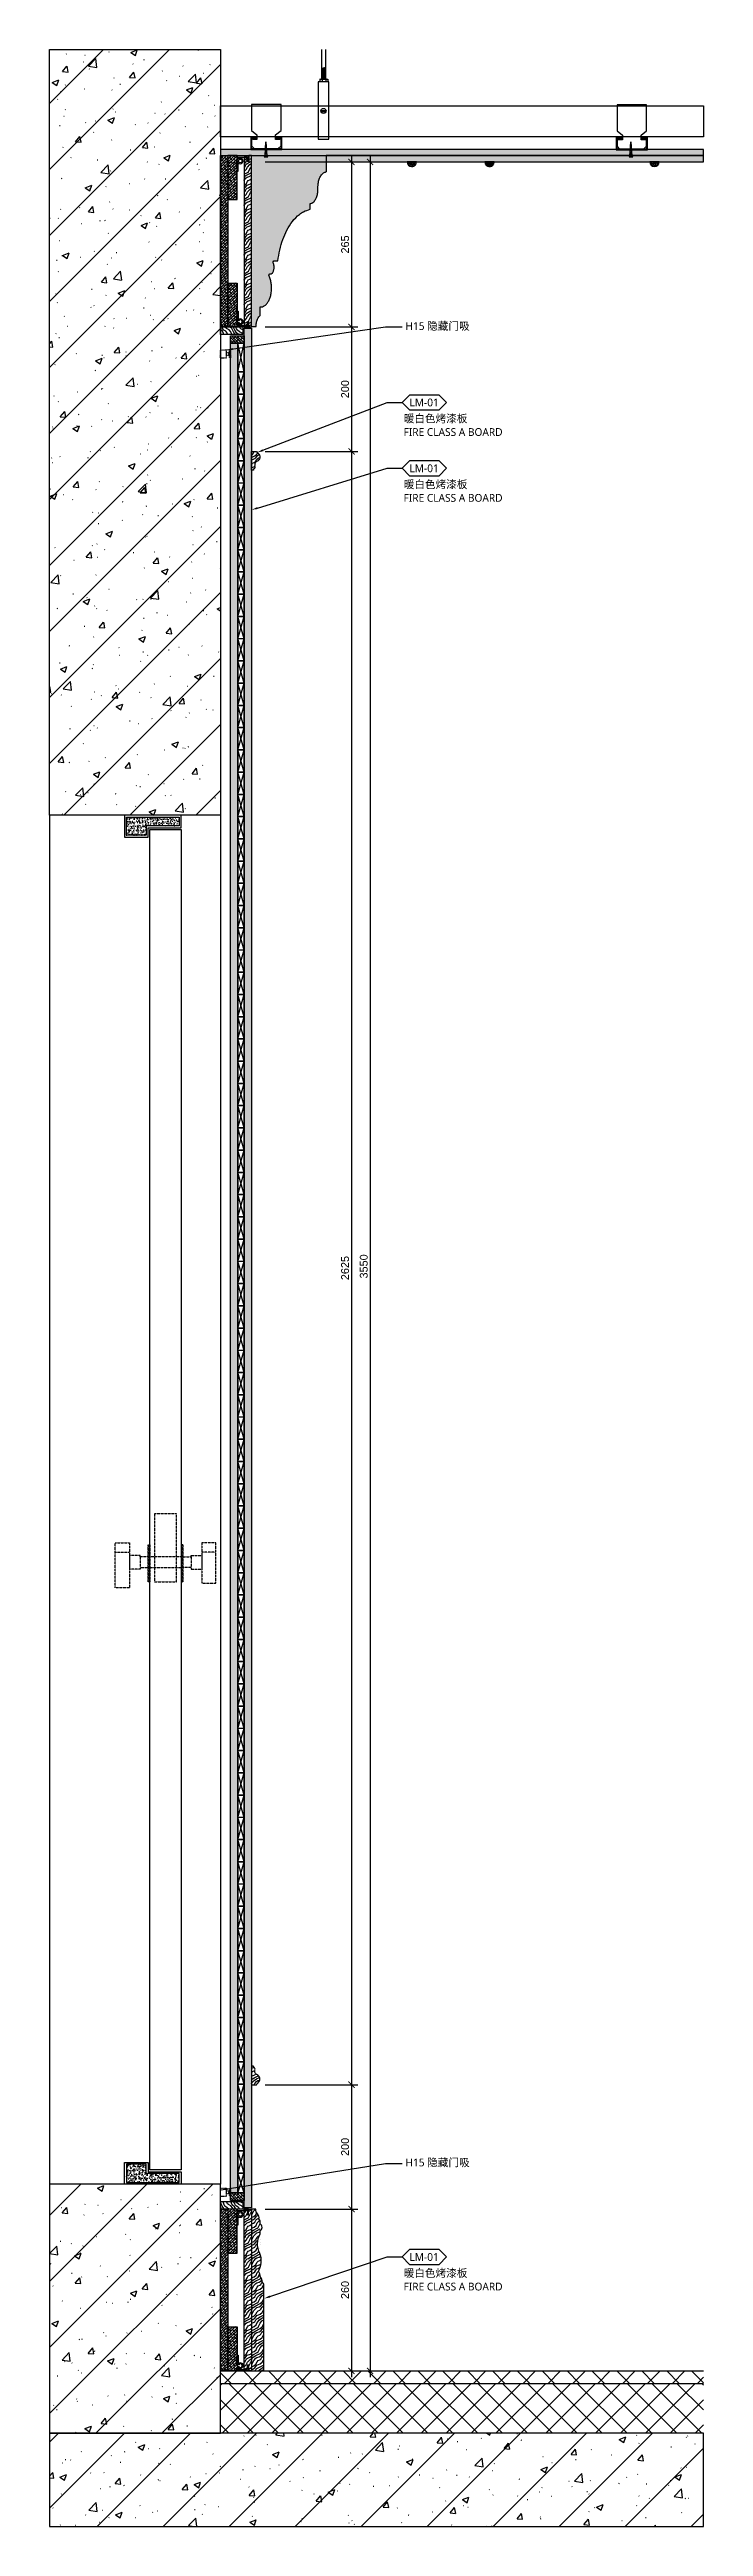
# Model space of a CAD drawing. Header units: millimetres. Extents: x -59920 to -20716, y 18887 to 47087.
# Drawn here: x -30832 to -29781, y 31263 to 35244 of the extents above; entities that cross this region are included whole.
import ezdxf
from ezdxf import colors
from ezdxf.entities.mleader import LeaderData, LeaderLine
from ezdxf.enums import TextEntityAlignment as Align
from ezdxf.math import Vec2, Vec3

# ---------------------------------------------------------------- set-up
doc = ezdxf.new("R2010")
doc.units = ezdxf.units.MM
doc.linetypes.add('DASH', pattern=[0.35, 0.25, -0.1])
for name, color, linetype, lineweight in [('_ACM-A-ANNO-DIMS', 1, 'Continuous', 13), ('_ACM-A-ANNO-DIMS @ 5', 1, 'Continuous', 13), ('_ACM-A-DETL-PATT', 8, 'Continuous', 0)]:
    doc.layers.add(name, color=color, linetype=linetype, lineweight=lineweight)
for name, color, linetype in [('DE-MT', 2, 'Continuous'), ('EL-2', 2, 'Continuous'), ('I-DETL-LW01', 1, 'Continuous'), ('I-DETL-LW02', 2, 'Continuous'), ('I-DETL-LW08', 8, 'Continuous'), ('I-DETL-LW251', 251, 'Continuous'), ('I-PL-DOOR', 2, 'Continuous'), ('I-SECT-LW03', 3, 'Continuous'), ('I-SECT-LW08-PATT', 8, 'Continuous'), ('PE-尺寸标注', 44, 'Continuous'), ('WALL TYPE$0$G-ANNO-NOTE-CH', 7, 'Continuous'), ('WALL TYPE$0$I-SECT-LW03', 3, 'Continuous'), ('WALL TYPE$0$SUSP', 9, 'Continuous'), ('XS【虚线】', 1, 'DASH')]:
    doc.layers.add(name, color=color, linetype=linetype)
doc.styles.add('Arial', font='arial.ttf')
doc.styles.add('IA10-16 Floor Detail$0$Arch-Dim', font='romans.shx', dxfattribs={"width": 0.75})
doc.styles.add('WALL TYPE$0$Aecom Chinese', font='Microsoft YaHei.ttf')
doc.dimstyles.new('IA10-16 Floor Detail$0$Aec-Arch-M-2', dxfattribs={"dimscale": 2, "dimtxt": 2.5, "dimasz": 2, "dimexe": 2, "dimexo": 2, "dimgap": 0.8, "dimtad": 1, "dimdec": 0, "dimzin": 3, "dimdsep": 46, "dimtxsty": 'IA10-16 Floor Detail$0$Arch-Dim', "dimblk": 'IA10-16 Floor Detail$0$_ArchTick', "dimcen": 2.5, "dimdle": 2, "dimadec": 0, "dimazin": 2, "dimtfac": 0.75, "dimtdec": 0, "dimtix": 1, "dimtmove": 1, "dimatfit": 2, "dimfxl": 1, "dimtolj": 1, "dimtzin": 0, "dimarcsym": 0})
doc.dimstyles.new('WALL TYPE$0$Aec-Arch-M-5', dxfattribs={"dimscale": 5, "dimtxt": 2.5, "dimasz": 2, "dimexe": 2, "dimexo": 3, "dimgap": 0.8, "dimtad": 1, "dimdec": 0, "dimrnd": 1, "dimzin": 3, "dimdsep": 46, "dimtxsty": 'Arial', "dimblk": 'WALL TYPE$0$_ArchTick', "dimcen": 2.5, "dimdle": 2, "dimclrt": 256, "dimazin": 2, "dimtfac": 0.75, "dimtdec": 0, "dimtix": 1, "dimtmove": 2, "dimatfit": 2, "dimfxl": 5, "dimtolj": 1, "dimtzin": 0, "dimarcsym": 0})
pattern_1 = [(217.5, (-66613.6597, 24090.0348), (0.08000156, -2.44706619), [0, -1.9304, 0, -2.159, 0, -2.06375]), (187.5, (-66613.6597, 24090.035), (-2.24761642, -3.5841255), [0, -1.0414, 0, -1.7399, 0, -0.66675]), (147.5, (-66612.0976, 24090.0348), (-3.95496185, -0.00718592), [0, -0.635, 0, -2.286, 0, -2.9845]), (137.5, (-66612.0976, 24090.035), (-3.81778226, -1.11464662), [0, -0.3175, 0, -1.4986, 0, -1.7145])]
pattern_2 = [(45, (-29828.4904, 35541.6408), (-2.245064, 2.245064), []), (135, (-29828.4904, 35541.6408), (-6.735192, 2.245064), [7.9375, -4.7625])]
pattern_3 = [(153.43495, (-1303.488, 62793.448), (1e-09, 20), [4.621368, -17.739311]), (130.601295, (-1320.782, 62780.291), (-2e-08, 20), [4.158067, -88.037378]), (130.601295, (-1340.782, 62790.291), (-2e-08, 20), [4.158067, -88.037378]), (130.601295, (-1360.782, 62800.291), (1e-08, 20), [4.158067, -88.037378]), (153.43495, (-1300.693, 62783.301), (1e-09, 20), [4.237008, -18.123672]), (140.19443, (-1304.483, 62785.196), (-8e-10, 20), [2.24049, -75.862006]), (140.19443, (-1324.483, 62795.196), (-8e-10, 20), [2.24049, -75.862006]), (140.19443, (-1344.483, 62805.196), (-8e-10, 20), [2.24049, -75.862006]), (111.80141, (-1306.204, 62786.63), (3e-08, 20), [2.868712, -50.982936]), (123.690068, (-1307.27, 62789.294), (1e-08, 20), [2.521813, -33.5337]), (153.43495, (-1308.668, 62791.392), (8e-09, 20), [3.3552885, -19.005391]), (135, (-1311.67, 62792.893), (8e-31, 20), [2.717818, -53.850724]), (135, (-1331.67, 62802.893), (8e-31, 20), [2.717818, -53.850724]), (111.80141, (-1313.591, 62794.814), (3e-08, 20), [2.19237, -51.659278]), (153.43495, (-1300.231, 62776.82), (8e-09, 20), [7.1896, -15.17108]), (140.19443, (-1306.662, 62780.035), (-8e-10, 20), [4.573562, -73.528935]), (140.19443, (-1326.662, 62790.035), (-8e-10, 20), [4.573562, -73.528935]), (140.19443, (-1346.662, 62800.035), (-8e-10, 20), [4.573562, -73.528935]), (123.690068, (-1310.175, 62782.963), (1e-08, 20), [2.2405595, -33.814953]), (105.945396, (-1311.418, 62784.8274), (1.45e-06, 20), [3.5624845, -69.238614]), (123.690068, (-1312.397, 62788.253), (1e-08, 20), [4.0929665, -31.962546]), (140.19443, (-1314.667, 62791.658), (-8e-10, 20), [5.197338, -72.90516]), (140.19443, (-1334.667, 62801.658), (-8e-10, 20), [5.197338, -72.90516]), (140.19443, (-1354.667, 62811.658), (3e-09, 20), [5.197338, -72.90516]), (111.80141, (-1318.66, 62794.986), (3e-08, 20), [5.7145015, -48.137147]), (140.19443, (-1307.622, 62775.515), (-8e-10, 20), [5.214067, -72.88843]), (140.19443, (-1327.622, 62785.515), (-8e-10, 20), [5.214067, -72.88843]), (140.19443, (-1347.622, 62795.515), (-8e-10, 20), [5.214067, -72.88843]), (123.690068, (-1311.627, 62778.853), (1e-08, 20), [4.838075, -31.217438]), (116.56505, (-1314.311, 62782.879), (-1e-09, 20), [7.98596, -81.456759]), (116.56505, (-1334.311, 62792.879), (-1e-09, 20), [7.98596, -81.456759]), (130.601295, (-1317.882, 62790.022), (-2e-08, 20), [4.3193, -87.876143]), (130.601295, (-1337.882, 62800.022), (-2e-08, 20), [4.3193, -87.876143]), (130.601295, (-1357.882, 62810.022), (-2e-08, 20), [4.3193, -87.876143]), (123.690068, (-1314.406, 62776.85), (1e-08, 20), [2.735792, -33.319722]), (116.56505, (-1315.923, 62779.126), (-8e-09, 20), [7.158076, -82.284643]), (116.56505, (-1335.923, 62789.126), (8e-08, 20), [7.158076, -82.284643]), (130.601295, (-1319.124, 62785.529), (-2e-08, 20), [1.700823, -90.494622]), (130.601295, (-1339.124, 62795.529), (-2e-08, 20), [1.700823, -90.494622]), (130.601295, (-1359.124, 62805.529), (-2e-08, 20), [1.700823, -90.494622])]
pattern_4 = [(45, (-6310.79, 11418.37), (-53.03301, 53.03301), []), (50, (-6310.79, 11418.37), (107.58903, -9.41282), [11.25, -123.75]), (355, (-6310.79, 11418.37), (-20.8127, 112.82882), [9, -99]), (100.4514, (-6301.82, 11417.58), (86.7764, 103.41593), [9.56103, -105.1713]), (46.1842, (-6310.79, 11448.37), (160.08616, -24.82785), [16.875, -185.625]), (96.6356, (-6297.45, 11446.3), (140.1994, 146.1177), [14.34154, -157.75695]), (351.1842, (-6310.79, 11448.37), (140.1993, 146.1178), [13.5, -148.5]), (21, (-6295.79, 11440.87), (89.53606, -60.39283), [11.25, -123.75]), (326, (-6295.79, 11440.87), (36.4973, 108.7725), [9, -99]), (71.4514, (-6288.33, 11435.83), (126.0334, 48.37957), [9.56103, -105.1713]), (37.5, (-6310.79, 11418.368), (1.82398, 49.93408), [0.75, -97.8, 0.75, -100.5, 0.75, -99.375]), (7.5, (-6310.79, 11418.37), (39.46043, 59.16176), [0.75, -57.3, 0.75, -95.55, 0.75, -37.875]), (327.5, (-6344.24, 11418.368), (80.073365, -3.38323), [0.75, -37.5, 0.75, -117, 0.75, -155.25]), (317.5, (-6359.24, 11418.37), (87.47793, 15.01575), [0.75, -48.75, 0.75, -77.7, 0.75, -110.25])]

msp = doc.modelspace()

# ---------------------------------------------------------------- texts
at = {"layer": 'WALL TYPE$0$G-ANNO-NOTE-CH', "style": 'WALL TYPE$0$Aecom Chinese'}
for p in [(-30260, 34793.3, 6.9), (-30260, 31842.1, 6.9)]:
    msp.add_text('H15 隐藏门吸', height=12.5, dxfattribs=at).set_placement(p)

# ---------------------------------------------------------------- blocks, each defined once
blk = doc.blocks.new('WALL TYPE$0$T4')
at = {"ltscale": 3}
h = blk.add_hatch(dxfattribs=at)
h.set_pattern_fill('ANSI31', color=256, scale=19.999872, style=0)
h.set_pattern_definition([(45, (-55928.5647, -42382.0208), (-1.76775564, 1.76775564), [])])
h.paths.add_polyline_path([(0, 25), (-1.3, 5), (1.3, 5)])
for p, q in [((-1.5, 2), (-3, 0)), ((-1.5, 2), (0, 25)), ((-1.5, 2), (1.5, 2)), ((-1.3, 5), (1.3, 5)), ((0, 25), (1.5, 2)), ((1.5, 2), (3, 0))]:
    blk.add_line(p, q, dxfattribs=at)
blk.add_lwpolyline([(-3, 0), (3, 0)], dxfattribs=at)
blk = doc.blocks.new('WALL TYPE$0$garege')
at = {"elevation": 0}
for points in [[(4441.1, 1913.4), (4441.1, 1926.4), (4439.1, 1926.4), (4439.1, 1923.4), (4432.4, 1923.4), (4432.4, 1930.9), (4441.1, 1938), (4441.1, 1980), (4393.5, 1980), (4393.5, 1938), (4402.1, 1930.9), (4402.1, 1923.4), (4395.5, 1923.4), (4395.5, 1926.4), (4393.5, 1926.4), (4393.5, 1913.4), (4398.2, 1908.8), (4435.8, 1908.8)], [(4433.9, 1925.2), (4433.9, 1926.4), (4441.1, 1926.4), (4441.1, 1908.8), (4393.5, 1908.8), (4393.5, 1926.4), (4400.7, 1926.4), (4400.7, 1925.2), (4401.9, 1925.2), (4401.9, 1927.6), (4392.3, 1927.6), (4392.3, 1907.6), (4442.3, 1907.6), (4442.3, 1927.6), (4432.7, 1927.6), (4432.7, 1925.2)]]:
    blk.add_lwpolyline(points, close=True, dxfattribs=at)
blk = doc.blocks.new('K_1218104211')
at = {"color": 251}
for p, q in [((-17.9, 0), (17.9, -10)), ((-17.9, -10), (17.9, 0))]:
    blk.add_line(p, q, dxfattribs=at)
blk.add_lwpolyline([(17.9, -10), (-17.9, -10), (-17.9, 0), (17.9, 0), (17.9, -10)], close=True, dxfattribs=at)
blk = doc.blocks.new('A$Ccb67e549')
at = {"layer": 'I-SECT-LW08-PATT'}
h = blk.add_hatch(dxfattribs=at)
h.set_pattern_fill('AR-CONC', color=256, scale=0.05)
h.set_pattern_definition([(50, (-43684.3335, -5611.593), (9.1092334, -0.7969543), [0.9525, -10.4775]), (355, (-43684.333, -5611.593), (-1.762171, 9.5528423), [0.762, -8.3820292]), (100.451445, (-43683.574, -5611.6595), (7.3470624, 8.7558876), [0.8095004, -8.9045122]), (46.1842, (-43684.333, -5609.053), (13.553952, -2.1021164), [1.42875, -15.71625]), (96.635558, (-43683.204, -5609.228), (11.8702067, 12.3713062), [1.214251, -13.3567804]), (351.18415, (-43684.333, -5609.053), (11.8702067, 12.3713062), [1.1429984, -12.5729866]), (21, (-43683.0635, -5609.688), (7.5807196, -5.1132599), [0.9525, -10.4775]), (326, (-43683.063, -5609.688), (3.0901014, 9.2093983), [0.762, -8.382]), (71.451445, (-43682.432, -5610.114), (10.670821, 4.0961384), [0.8095004, -8.9044969]), (37.5, (-43684.3335, -5611.593), (0.15443016, 4.22775194), [0, -8.2804, 0, -8.509, 0, -8.41375]), (7.5, (-43684.3335, -5611.593), (3.34098313, 5.00902874), [0, -4.8514, 0, -8.0899, 0, -3.20675]), (327.5, (-43687.1656, -5611.593), (6.77952976, -0.2864372), [0, -3.175, 0, -9.906, 0, -13.1445]), (317.5, (-43688.4356, -5611.593), (7.4064591, 1.27132455), [0, -4.1275, 0, -6.5786, 0, -9.3345])])
edge = h.paths.add_edge_path()
edge.add_line((3, -3), (17, -3))
edge.add_line((17, -3), (17, -56))
edge.add_line((17, -56), (32, -56))
edge.add_line((32, -56), (32, -87.8))
edge.add_line((32, -87.8), (3, -87.8))
at = {"layer": 'EL-2'}
for points in [[(35, -90.8), (35, -53), (20, -53), (20, 0), (0, 0), (0, -90.8)], [(3, -3), (17, -3), (17, -56), (32, -56), (32, -87.8), (3, -87.8)]]:
    blk.add_lwpolyline(points, close=True, dxfattribs=at)
blk = doc.blocks.new('WALL TYPE$0$_ArchTick')
at = {"color": 0, "linetype": 'ByBlock', "const_width": 0.15}
blk.add_lwpolyline([(-0.5, -0.5), (0.5, 0.5)], dxfattribs=at)
blk = doc.blocks.new('*D81')
at = {"layer": 'DE-MT', "color": 0, "lineweight": -2, "transparency": 16777216}
for p, q in [((-30485.5, 31773.4), (-30336.7, 31773.4)), ((-30346.7, 31783.4), (-30346.7, 31503.4)), ((-30485.5, 31513.4), (-30336.7, 31513.4))]:
    blk.add_line(p, q, dxfattribs=at)
at = {"layer": 'Defpoints', "color": 0, "transparency": 16777216}
for p in [(-30500.5, 31773.4), (-30500.5, 31513.4), (-30346.7, 31513.4)]:
    blk.add_point(p, dxfattribs=at)
at = {"layer": 'DE-MT', "color": 0, "lineweight": -2, "transparency": 16777216, "xscale": 10, "yscale": 10, "zscale": 10}
for p, rotation in [((-30346.7, 31773.4), 90), ((-30346.7, 31513.4), 270)]:
    blk.add_blockref('WALL TYPE$0$_ArchTick', p, dxfattribs=dict(at, rotation=rotation))
at = {"layer": 'DE-MT', "transparency": 16777216, "insert": (-30357, 31643.4), "char_height": 12.5, "attachment_point": 5, "rotation": 90, "style": 'Arial'}
blk.add_mtext('\\A1;260', dxfattribs=at)
blk = doc.blocks.new('*D82')
at = {"layer": 'DE-MT', "color": 0, "lineweight": -2, "transparency": 16777216}
for p, q in [((-30485.5, 31973.4), (-30336.7, 31973.4)), ((-30346.7, 31983.4), (-30346.7, 31763.4)), ((-30485.5, 31773.4), (-30336.7, 31773.4))]:
    blk.add_line(p, q, dxfattribs=at)
at = {"layer": 'Defpoints', "color": 0, "transparency": 16777216}
for p in [(-30500.5, 31973.4), (-30500.5, 31773.4), (-30346.7, 31773.4)]:
    blk.add_point(p, dxfattribs=at)
at = {"layer": 'DE-MT', "color": 0, "lineweight": -2, "transparency": 16777216, "xscale": 10, "yscale": 10, "zscale": 10}
for p, rotation in [((-30346.7, 31973.4), 90), ((-30346.7, 31773.4), 270)]:
    blk.add_blockref('WALL TYPE$0$_ArchTick', p, dxfattribs=dict(at, rotation=rotation))
at = {"layer": 'DE-MT', "transparency": 16777216, "insert": (-30357, 31873.4), "char_height": 12.5, "attachment_point": 5, "rotation": 90, "style": 'Arial'}
blk.add_mtext('\\A1;200', dxfattribs=at)
blk = doc.blocks.new('*D83')
at = {"layer": 'DE-MT', "color": 0, "lineweight": -2, "transparency": 16777216}
for p, q in [((-30485.5, 34598.1), (-30336.7, 34598.1)), ((-30346.7, 34608.1), (-30346.7, 31963.4)), ((-30485.5, 31973.4), (-30336.7, 31973.4))]:
    blk.add_line(p, q, dxfattribs=at)
at = {"layer": 'Defpoints', "color": 0, "transparency": 16777216}
for p in [(-30500.5, 34598.1), (-30500.5, 31973.4), (-30346.7, 31973.4)]:
    blk.add_point(p, dxfattribs=at)
at = {"layer": 'DE-MT', "color": 0, "lineweight": -2, "transparency": 16777216, "xscale": 10, "yscale": 10, "zscale": 10}
for p, rotation in [((-30346.7, 34598.1), 90), ((-30346.7, 31973.4), 270)]:
    blk.add_blockref('WALL TYPE$0$_ArchTick', p, dxfattribs=dict(at, rotation=rotation))
at = {"layer": 'DE-MT', "transparency": 16777216, "insert": (-30357, 33285.7), "char_height": 12.5, "attachment_point": 5, "rotation": 90, "style": 'Arial'}
blk.add_mtext('\\A1;2625', dxfattribs=at)
blk = doc.blocks.new('*D84')
at = {"layer": 'DE-MT', "color": 0, "lineweight": -2, "transparency": 16777216}
for p, q in [((-30485.5, 34798.1), (-30336.7, 34798.1)), ((-30346.7, 34808.1), (-30346.7, 34588.1)), ((-30485.5, 34598.1), (-30336.7, 34598.1))]:
    blk.add_line(p, q, dxfattribs=at)
at = {"layer": 'Defpoints', "color": 0, "transparency": 16777216}
for p in [(-30500.5, 34798.1), (-30500.5, 34598.1), (-30346.7, 34598.1)]:
    blk.add_point(p, dxfattribs=at)
at = {"layer": 'DE-MT', "color": 0, "lineweight": -2, "transparency": 16777216, "xscale": 10, "yscale": 10, "zscale": 10}
for p, rotation in [((-30346.7, 34798.1), 90), ((-30346.7, 34598.1), 270)]:
    blk.add_blockref('WALL TYPE$0$_ArchTick', p, dxfattribs=dict(at, rotation=rotation))
at = {"layer": 'DE-MT', "transparency": 16777216, "insert": (-30357, 34698.1), "char_height": 12.5, "attachment_point": 5, "rotation": 90, "style": 'Arial'}
blk.add_mtext('\\A1;200', dxfattribs=at)
blk = doc.blocks.new('*D85')
at = {"layer": 'DE-MT', "color": 0, "lineweight": -2, "transparency": 16777216}
for p, q in [((-30346.7, 35073.4), (-30346.7, 34788.1)), ((-30485.5, 35063.4), (-30336.7, 35063.4)), ((-30485.5, 34798.1), (-30336.7, 34798.1))]:
    blk.add_line(p, q, dxfattribs=at)
at = {"layer": 'Defpoints', "color": 0, "transparency": 16777216}
for p in [(-30500.5, 35063.4), (-30500.5, 34798.1), (-30346.7, 34798.1)]:
    blk.add_point(p, dxfattribs=at)
at = {"layer": 'DE-MT', "color": 0, "lineweight": -2, "transparency": 16777216, "xscale": 10, "yscale": 10, "zscale": 10}
for p, rotation in [((-30346.7, 35063.4), 90), ((-30346.7, 34798.1), 270)]:
    blk.add_blockref('WALL TYPE$0$_ArchTick', p, dxfattribs=dict(at, rotation=rotation))
at = {"layer": 'DE-MT', "transparency": 16777216, "insert": (-30357, 34930.7), "char_height": 12.5, "attachment_point": 5, "rotation": 90, "style": 'Arial'}
blk.add_mtext('\\A1;265', dxfattribs=at)
blk = doc.blocks.new('*D86')
at = {"layer": 'DE-MT', "color": 0, "lineweight": -2, "transparency": 16777216}
for p, q in [((-30316.7, 35073.4), (-30316.7, 31503.4)), ((-30485.5, 35063.4), (-30306.7, 35063.4)), ((-30485.5, 31513.4), (-30306.7, 31513.4))]:
    blk.add_line(p, q, dxfattribs=at)
at = {"layer": 'Defpoints', "color": 0, "transparency": 16777216}
for p in [(-30500.5, 35063.4), (-30500.5, 31513.4), (-30316.7, 31513.4)]:
    blk.add_point(p, dxfattribs=at)
at = {"layer": 'DE-MT', "color": 0, "lineweight": -2, "transparency": 16777216, "xscale": 10, "yscale": 10, "zscale": 10}
for p, rotation in [((-30316.7, 35063.4), 90), ((-30316.7, 31513.4), 270)]:
    blk.add_blockref('WALL TYPE$0$_ArchTick', p, dxfattribs=dict(at, rotation=rotation))
at = {"layer": 'DE-MT', "transparency": 16777216, "insert": (-30327, 33288.4), "char_height": 12.5, "attachment_point": 5, "rotation": 90, "style": 'Arial'}
blk.add_mtext('\\A1;3550', dxfattribs=at)
blk = doc.blocks.new('WHA12202707')
at = {"transparency": 16777216}
for p, q in [((2.38, 2.38), (0, 0)), ((2.38, -2.38), (0, 0)), ((11.91, 2.38), (2.38, 2.38)), ((11.91, 2.38), (14.29, 0)), ((11.91, -2.38), (14.29, 0)), ((2.38, -2.38), (11.91, -2.38))]:
    blk.add_line(p, q, dxfattribs=at)
at = {"transparency": 16777216, "style": 'WALL TYPE$0$Aecom Chinese'}
blk.add_attdef('英文2', (0.49, -14.58), '', height=2.5, dxfattribs=at)
at = {"layer": 'WALL TYPE$0$G-ANNO-NOTE-CH', "transparency": 16777216, "style": 'WALL TYPE$0$Aecom Chinese'}
blk.add_attdef('编号', text='', height=2.5, dxfattribs=at).set_placement((7.1, 0), align=Align.MIDDLE)
for tag, p in [('英文', (0.49, -9.51)), ('中文', (0.54, -5.18))]:
    blk.add_attdef(tag, text='', height=2.5, dxfattribs=at).set_placement(p, align=Align.MIDDLE_LEFT)
blk = doc.blocks.new('海龙工具_弹簧门吸')
at = {"layer": 'XS【虚线】', "linetype": 'DASH', "ltscale": 0.1}
for points in [[(20, 26.4), (0, 26.4), (0, 10.2), (20, 10.2)], [(20, 0), (0, 0), (0, 2.2), (20, 2.2)], [(7, 4.6), (7.8, 4.6), (7.8, 3.2), (7, 3.2)], [(12.8, 4.6), (11.9, 4.6), (11.9, 3.2), (12.8, 3.2)]]:
    blk.add_lwpolyline(points, close=True, dxfattribs=at)
blk.add_lwpolyline([(13.7, 10.2), (13.7, 4.6), (6, 4.6), (6, 10.2)], dxfattribs=at)
blk = doc.blocks.new('弹簧门吸')
blk.add_blockref('海龙工具_弹簧门吸', (0, 0))
blk = doc.blocks.new('IA10-16 Floor Detail$0$_ArchTick')
at = {"color": 0, "linetype": 'ByBlock', "const_width": 0.15}
blk.add_lwpolyline([(-0.5, -0.5), (0.5, 0.5)], dxfattribs=at)

# ---------------------------------------------------------------- dimensions: what is measured, and where the dimension line sits
at = {"layer": 'DE-MT'}
for base, p1, p2, picture, middle in [((-30346.7, 34798.1), (-30500.5, 35063.4), (-30500.5, 34798.1), '*D85', (-30357, 34930.7)), ((-30316.7, 31513.4), (-30500.5, 35063.4), (-30500.5, 31513.4), '*D86', (-30327, 33288.4)), ((-30346.7, 34598.1), (-30500.5, 34798.1), (-30500.5, 34598.1), '*D84', (-30357, 34698.1)), ((-30346.7, 31973.4), (-30500.5, 34598.1), (-30500.5, 31973.4), '*D83', (-30357, 33285.7)), ((-30346.7, 31773.4), (-30500.5, 31973.4), (-30500.5, 31773.4), '*D82', (-30357, 31873.4)), ((-30346.7, 31513.4), (-30500.5, 31773.4), (-30500.5, 31513.4), '*D81', (-30357, 31643.4))]:
    dim = msp.add_linear_dim(base=base, p1=p1, p2=p2, angle=90, dimstyle='WALL TYPE$0$Aec-Arch-M-5', override={"dimzin": 8}, dxfattribs=at)
    dim.commit()
    dim.dimension.update_dxf_attribs({"geometry": picture, "text_midpoint": middle})

# ---------------------------------------------------------------- hatches: boundary and pattern name
h = msp.add_hatch()
h.set_pattern_fill('0-钢筋混凝土001-DOM', color=250, scale=15, pattern_type=2)
h.set_pattern_definition(pattern_4)
h.paths.add_polyline_path([(-30557.4, 34013.4), (-30831.9, 34013.4), (-30831.9, 35243.9), (-30557.4, 35243.9)])
h = msp.add_hatch()
h.set_pattern_fill('0-钢筋混凝土001-DOM', color=250, scale=15, pattern_type=2)
h.set_pattern_definition(pattern_4)
h.paths.add_polyline_path([(-30557.4, 31813.4), (-30831.9, 31813.4), (-30831.9, 31413.4), (-30557.4, 31413.4)])
h = msp.add_hatch()
h.set_pattern_fill('0-钢筋混凝土001-DOM', color=250, scale=15, pattern_type=2)
h.set_pattern_definition([(45, (-250, 2690), (-53.03301, 53.03301), []), (50, (-250, 2690), (107.58903, -9.41282), [11.25, -123.75]), (355, (-250, 2690), (-20.8127, 112.82882), [9, -99]), (100.4514, (-241.03, 2689.22), (86.7764, 103.41593), [9.56103, -105.17132]), (46.1842, (-250, 2720), (160.08616, -24.82785), [16.875, -185.625]), (96.6356, (-236.66, 2717.93), (140.1994, 146.1177), [14.34154, -157.75695]), (351.1842, (-250, 2720), (140.1993, 146.1178), [13.5, -148.5]), (21, (-235, 2712.5), (89.53606, -60.39283), [11.25, -123.75]), (326, (-235, 2712.5), (36.4973, 108.7725), [9, -99]), (71.4514, (-227.54, 2707.47), (126.0334, 48.37957), [9.56103, -105.17132]), (37.5, (-250, 2690), (1.82398, 49.934078), [0.75, -97.8, 0.75, -100.5, 0.75, -99.375]), (7.5, (-250, 2690), (39.46043, 59.16176), [0.75, -57.3, 0.75, -95.55, 0.75, -37.875]), (327.5, (-283.45, 2690), (80.073365, -3.38323), [0.75, -37.5, 0.75, -117, 0.75, -155.25]), (317.5, (-298.45, 2690), (87.47793, 15.01575), [0.75, -48.75, 0.75, -77.7, 0.75, -110.25])])
h.paths.add_polyline_path([(-29781.2, 31263.4), (-29781.2, 31413.4), (-30831.9, 31413.4), (-30831.9, 31263.4)])
at = {"layer": '_ACM-A-DETL-PATT'}
h = msp.add_hatch(dxfattribs=at)
h.set_pattern_fill('多孔材料', color=256, scale=10, pattern_type=2)
h.set_pattern_definition([(45, (37594.442, 28238.69), (-20.00002, 20.00002), []), (135, (37594.442, 28238.69), (-20.00002, -20.00002), [])])
h.paths.add_polyline_path([(-30557.4, 31493.4), (-30557.4, 31513.4), (-29781.2, 31513.4), (-29781.2, 31493.4)])
h = msp.add_hatch(dxfattribs=at)
h.set_pattern_fill('多孔材料', color=256, scale=10, pattern_type=2)
h.set_pattern_definition([(45, (37590.807, 28158.69), (-20.00002, 20.00002), []), (135, (37590.807, 28158.69), (-20.00002, -20.00002), [])])
h.paths.add_polyline_path([(-30557.4, 31493.4), (-30557.4, 31413.4), (-29781.2, 31413.4), (-29781.2, 31493.4)])
at = {"layer": 'I-DETL-LW251'}
h = msp.add_hatch(dxfattribs=at)
h.set_pattern_fill('AR-SAND', color=250, scale=0.05, angle=180, style=0)
h.set_pattern_definition([(217.5, (-19071.321, 53124.1142), (0.08000156, -2.44706619), [0, -1.9304, 0, -2.159, 0, -2.06375]), (187.5, (-19071.321, 53124.1142), (-2.2476164, -3.5841255), [0, -1.0414, 0, -1.7399, 0, -0.66675]), (147.5, (-19069.7588, 53124.1142), (-3.95496185, -0.00718592), [0, -0.635, 0, -2.286, 0, -2.9845]), (137.5, (-19069.7588, 53124.1142), (-3.81778226, -1.1146466), [0, -0.3175, 0, -1.4986, 0, -1.7145])])
h.paths.add_polyline_path([(-30557.4, 35073.4), (-29781.2, 35073.4), (-29781.2, 35083.4), (-30557.4, 35083.4)])
h = msp.add_hatch(dxfattribs=at)
h.set_pattern_fill('ANSI38', color=250)
h.set_pattern_definition([(45, (-66819.219, 24323.2845), (-2.24506403, 2.24506403), []), (135, (-66819.219, 24323.2845), (-6.7351921, 2.24506403), [7.9375, -4.7625])])
h.paths.add_polyline_path([(-30545.4, 35073.4), (-30557.4, 35073.4), (-30557.4, 34798.1), (-30545.4, 34798.1)])
h = msp.add_hatch(dxfattribs=at)
h.set_pattern_fill('ANSI38', color=250)
h.set_pattern_definition(pattern_2)
h.paths.add_polyline_path([(-30545.4, 35002.8), (-30530.6, 35002.8), (-30530.6, 35073.4), (-30545.4, 35073.4)])
h = msp.add_hatch(dxfattribs=at)
h.set_pattern_fill('AR-SAND', color=250, scale=0.05, angle=180, style=0)
h.set_pattern_definition([(217.5, (-30507.373, 34798.0634), (0.080002, -2.447066), [0, -1.9304, 0, -2.159, 0, -2.06375]), (187.5, (-30507.373, 34798.0634), (-2.247616, -3.584126), [0, -1.0414, 0, -1.7399, 0, -0.66675]), (147.5, (-30505.8108, 34798.0634), (-3.954962, -0.007186), [0, -0.635, 0, -2.286, 0, -2.9845]), (137.5, (-30505.8108, 34798.0634), (-3.817782, -1.114647), [0, -0.3175, 0, -1.4986, 0, -1.7145])])
edge = h.paths.add_edge_path()
edge.add_spline(control_points=[(-30465.2, 34904.2), (-30463.1, 34915.9), (-30459.9, 34933), (-30448.6, 34958.7), (-30437.2, 34974.5), (-30423, 34984.2), (-30416.9, 34986.2), (-30413.4, 34987.3)], knot_values=[0, 0, 0, 0, 35.548758, 51.802772, 84.100241, 92.033165, 103.123763, 103.123763, 103.123763, 103.123763], degree=3, periodic=0)
edge.add_line((-30413.4, 34987.3), (-30413.1, 34996.5))
edge.add_spline(control_points=[(-30413.1, 34996.5), (-30412.8, 34996.5), (-30411.8, 34996.6), (-30409.8, 34997.3), (-30407.4, 34999), (-30404.9, 35002), (-30402.6, 35006.5), (-30401.3, 35011.5), (-30400.7, 35016.1), (-30400.6, 35018.4), (-30400.6, 35019.6)], knot_values=[0, 0, 0, 0, 1.005798, 3.012987, 6.320653, 9.569338, 14.716258, 21.389165, 24.91162, 28.497058, 28.497058, 28.497058, 28.497058], degree=3, periodic=0)
edge.add_spline(control_points=[(-30400.6, 35019.6), (-30400.6, 35020.2), (-30400.6, 35021.5), (-30400.7, 35024.5), (-30400.4, 35028.1), (-30399.6, 35032.2), (-30398.7, 35035.5), (-30397.5, 35038.5), (-30395.8, 35041.5), (-30393.8, 35044), (-30391.6, 35045.9), (-30389.9, 35046.7), (-30388.5, 35047.1), (-30387.8, 35047.2), (-30387.4, 35047.3)], knot_values=[0, 0, 0, 0, 1.805164, 3.656498, 9.134387, 12.68478, 16.107635, 19.329321, 22.329055, 26.397763, 28.815864, 31.040912, 32.106529, 33.155319, 33.155319, 33.155319, 33.155319], degree=3, periodic=0)
edge.add_line((-30387.4, 35047.3), (-30387.4, 35063.4))
edge.add_line((-30387.4, 35063.4), (-30387.4, 35073.4))
edge.add_line((-30387.4, 35073.4), (-30507.4, 35073.4))
edge.add_line((-30507.4, 35073.4), (-30507.4, 34798.1))
edge.add_line((-30507.4, 34798.1), (-30500.2, 34798.1))
edge.add_spline(control_points=[(-30500.2, 34798.1), (-30500.1, 34800.3), (-30500, 34803.5), (-30499, 34807.7), (-30497.8, 34811), (-30496.1, 34814.1), (-30494.5, 34815.8), (-30493.7, 34816.5)], knot_values=[0, 0, 0, 0, 6.613934, 9.596978, 13.010541, 16.993684, 20.094931, 20.094931, 20.094931, 20.094931], degree=3, periodic=0)
edge.add_line((-30493.7, 34816.5), (-30493.7, 34830.4))
edge.add_spline(control_points=[(-30493.7, 34830.4), (-30493.1, 34830.3), (-30491.8, 34830.2), (-30489.1, 34830.7), (-30485.8, 34832.3), (-30483.1, 34835), (-30480.5, 34838.6), (-30478.8, 34842), (-30477.4, 34845.7), (-30476.6, 34848.8), (-30475.9, 34852), (-30475.5, 34855.4), (-30475.1, 34860), (-30475.3, 34864.6), (-30475.8, 34869.1), (-30476.4, 34872.3), (-30477.2, 34875.4), (-30478.2, 34878.4), (-30479.1, 34880.2), (-30479.5, 34881.1)], knot_values=[0, 0, 0, 0, 1.954924, 3.912581, 8.036047, 12.727463, 15.354572, 21.082902, 24.15009, 27.336912, 30.629704, 34.013579, 37.472966, 44.386358, 47.768597, 51.076992, 54.295003, 57.407742, 60.402672, 60.402672, 60.402672, 60.402672], degree=3, periodic=0)
edge.add_line((-30479.5, 34881.1), (-30478.2, 34883.4))
edge.add_spline(control_points=[(-30478.2, 34883.4), (-30477.9, 34883.4), (-30477.4, 34883.2), (-30476.7, 34883.2), (-30475.9, 34883.4), (-30475.2, 34883.7), (-30474.5, 34884.2), (-30473.6, 34885.1), (-30472.6, 34886.5), (-30471.8, 34888.6), (-30471.2, 34891.1), (-30471, 34893.6), (-30471.1, 34895.8), (-30471.4, 34897.9), (-30471.9, 34899.9), (-30472.7, 34901.2), (-30473, 34901.9)], knot_values=[0, 0, 0, 0, 0.762887, 1.520097, 2.255824, 3.038394, 3.873486, 4.776804, 6.811339, 9.092138, 11.573687, 14.203705, 16.847905, 18.128699, 20.56714, 22.802331, 22.802331, 22.802331, 22.802331], degree=3, periodic=0)
edge.add_line((-30473, 34901.9), (-30471.7, 34904.2))
edge.add_line((-30471.7, 34904.2), (-30465.2, 34904.2))
h = msp.add_hatch(dxfattribs=at)
h.set_pattern_fill('AR-SAND', color=250, scale=0.05, angle=180, style=0)
h.set_pattern_definition([(217.5, (-19071.321, 53114.1142), (0.08000156, -2.44706619), [0, -1.9304, 0, -2.159, 0, -2.06375]), (187.5, (-19071.321, 53114.1142), (-2.2476164, -3.5841255), [0, -1.0414, 0, -1.7399, 0, -0.66675]), (147.5, (-19069.7588, 53114.1142), (-3.95496185, -0.00718592), [0, -0.635, 0, -2.286, 0, -2.9845]), (137.5, (-19069.7588, 53114.1142), (-3.81778226, -1.1146466), [0, -0.3175, 0, -1.4986, 0, -1.7145])])
h.paths.add_polyline_path([(-30387.4, 35063.4), (-29781.2, 35063.4), (-29781.2, 35073.4), (-30387.4, 35073.4)])
h = msp.add_hatch(dxfattribs=at)
h.set_pattern_fill('AR-SAND', color=250, scale=0.05, angle=180, style=0)
h.set_pattern_definition(pattern_1)
edge = h.paths.add_edge_path()
edge.add_line((-30242.4, 35063.4), (-30257.4, 35063.4))
edge.add_arc((-30249.9, 35063.4), 7.5, 180, 360)
h = msp.add_hatch(dxfattribs=at)
h.set_pattern_fill('AR-SAND', color=250, scale=0.05, angle=180, style=0)
h.set_pattern_definition(pattern_1)
edge = h.paths.add_edge_path()
edge.add_line((-30117.4, 35063.4), (-30132.4, 35063.4))
edge.add_arc((-30124.9, 35063.4), 7.5, 180, 360)
h = msp.add_hatch(dxfattribs=at)
h.set_pattern_fill('AR-SAND', color=250, scale=0.05, angle=180, style=0)
h.set_pattern_definition(pattern_1)
edge = h.paths.add_edge_path()
edge.add_line((-29852.4, 35063.4), (-29867.4, 35063.4))
edge.add_arc((-29859.9, 35063.4), 7.5, 180, 360)
h = msp.add_hatch(dxfattribs=at)
h.set_pattern_fill('ANSI38', color=250)
h.set_pattern_definition(pattern_2)
h.paths.add_polyline_path([(-30545.4, 34868.7), (-30530.6, 34868.7), (-30530.6, 34798.1), (-30545.4, 34798.1)])
h = msp.add_hatch(dxfattribs=at)
h.set_pattern_fill('ANSI38', color=250, angle=270)
h.set_pattern_definition([(315, (-59402.8247, 64010.8147), (2.24506403, 2.24506403), []), (45, (-59402.8247, 64010.8147), (2.24506403, 6.7351921), [7.9375, -4.7625])])
h.paths.add_polyline_path([(-30541.4, 34784.1), (-30519.4, 34784.1), (-30519.4, 34772.1), (-30541.4, 34772.1)])
h = msp.add_hatch(dxfattribs=at)
h.set_pattern_fill('ANSI38', color=250, angle=180)
h.set_pattern_definition([(225, (-1302.6217, 62787.5152), (2.24506403, -2.24506403), []), (315, (-1302.6217, 62787.5152), (6.7351921, -2.24506403), [7.9375, -4.7625])])
h.paths.add_polyline_path([(-30529.4, 34772.1), (-30529.4, 31799.4), (-30541.4, 31799.4), (-30541.4, 34772.1)])
h = msp.add_hatch(dxfattribs=at)
h.set_pattern_fill('ANSI38', color=250)
h.set_pattern_definition([(45, (-66819.2775, 21038.6463), (-2.24506403, 2.24506403), []), (135, (-66819.2775, 21038.6463), (-6.7351921, 2.24506403), [7.9375, -4.7625])])
h.paths.add_polyline_path([(-30545.4, 31773.4), (-30557.4, 31773.4), (-30557.4, 31513.4), (-30545.4, 31513.4)])
h = msp.add_hatch(dxfattribs=at)
h.set_pattern_fill('ANSI38', color=250)
h.set_pattern_definition([(45, (-29828.4904, 32331.4135), (-2.245064, 2.245064), []), (135, (-29828.4904, 32331.4135), (-6.735192, 2.245064), [7.9375, -4.7625])])
h.paths.add_polyline_path([(-30545.4, 31702.8), (-30530.6, 31702.8), (-30530.6, 31773.4), (-30545.4, 31773.4)])
h = msp.add_hatch(dxfattribs=at)
h.set_pattern_fill('ANSI38', color=250, angle=270)
h.set_pattern_definition([(315, (-59402.8247, 61026.1765), (2.24506403, 2.24506403), []), (45, (-59402.8247, 61026.1765), (2.24506403, 6.7351921), [7.9375, -4.7625])])
h.paths.add_polyline_path([(-30541.4, 31799.4), (-30519.4, 31799.4), (-30519.4, 31787.4), (-30541.4, 31787.4)])
h = msp.add_hatch(dxfattribs=at)
h.set_pattern_fill('ANSI38', color=250)
h.set_pattern_definition([(45, (-29828.4904, 32333.9962), (-2.245064, 2.245064), []), (135, (-29828.4904, 32333.9962), (-6.735192, 2.245064), [7.9375, -4.7625])])
h.paths.add_polyline_path([(-30545.4, 31584.1), (-30530.6, 31584.1), (-30530.6, 31513.4), (-30545.4, 31513.4)])
at = {"layer": 'PE-尺寸标注'}
h = msp.add_hatch(dxfattribs=at)
h.set_pattern_fill('木纹面1', color=250, scale=5, style=0, pattern_type=2)
h.set_pattern_definition([(63.43495, (-66595.726, 24090.901), (20, -1e-09), [4.621368, -17.739311]), (40.601295, (-66608.883, 24108.195), (20, 2e-08), [4.158067, -88.037378]), (40.601295, (-66598.883, 24128.195), (20, 2e-08), [4.158067, -88.037378]), (40.601295, (-66588.883, 24148.195), (20, -1e-08), [4.158067, -88.037378]), (63.43495, (-66605.874, 24088.106), (20, -1e-09), [4.237008, -18.123672]), (50.19443, (-66603.979, 24091.896), (20, 8e-10), [2.24049, -75.862006]), (50.19443, (-66593.979, 24111.896), (20, 8e-10), [2.24049, -75.862006]), (50.19443, (-66583.979, 24131.896), (20, 8e-10), [2.24049, -75.862006]), (21.80141, (-66602.545, 24093.6174), (20, -3e-08), [2.868712, -50.982936]), (33.690068, (-66599.881, 24094.683), (20, -1e-08), [2.521813, -33.5337]), (63.43495, (-66597.783, 24096.082), (20, -8e-09), [3.355288, -19.005391]), (45, (-66596.282, 24099.083), (20, 0), [2.717818, -53.850724]), (45, (-66586.282, 24119.083), (20, 0), [2.717818, -53.850724]), (21.80141, (-66594.3605, 24101.0045), (20, -3e-08), [2.19237, -51.659278]), (63.43495, (-66612.355, 24087.644), (20, -8e-09), [7.1896, -15.17108]), (50.19443, (-66609.14, 24094.075), (20, 8e-10), [4.573562, -73.528935]), (50.19443, (-66599.14, 24114.075), (20, 8e-10), [4.573562, -73.528935]), (50.19443, (-66589.14, 24134.075), (20, 8e-10), [4.573562, -73.528935]), (33.690068, (-66606.212, 24097.588), (20, -1e-08), [2.24056, -33.814953]), (15.945396, (-66604.3475, 24098.831), (20, -1.45e-06), [3.562485, -69.238614]), (33.690068, (-66600.922, 24099.81), (20, -1e-08), [4.092967, -31.962546]), (50.19443, (-66597.516, 24102.08), (20, 8e-10), [5.197338, -72.90516]), (50.19443, (-66587.516, 24122.08), (20, 8e-10), [5.197338, -72.90516]), (50.19443, (-66577.516, 24142.08), (20, -3e-09), [5.197338, -72.90516]), (21.80141, (-66594.189, 24106.073), (20, -3e-08), [5.714501, -48.137147]), (50.19443, (-66613.66, 24095.035), (20, 8e-10), [5.214067, -72.88843]), (50.19443, (-66603.66, 24115.035), (20, 8e-10), [5.214067, -72.88843]), (50.19443, (-66593.66, 24135.035), (20, 8e-10), [5.214067, -72.88843]), (33.690068, (-66610.322, 24099.04), (20, -1e-08), [4.838075, -31.217438]), (26.56505, (-66606.296, 24101.724), (20, 1e-09), [7.98596, -81.45676]), (26.56505, (-66596.296, 24121.724), (20, 1e-09), [7.98596, -81.45676]), (40.601295, (-66599.153, 24105.296), (20, 2e-08), [4.3193, -87.876143]), (40.601295, (-66589.153, 24125.296), (20, 2e-08), [4.3193, -87.876143]), (40.601295, (-66579.153, 24145.296), (20, 2e-08), [4.3193, -87.876143]), (33.690068, (-66612.325, 24101.819), (20, -1e-08), [2.735792, -33.319722]), (26.56505, (-66610.049, 24103.336), (20, 8e-09), [7.158076, -82.284643]), (26.56505, (-66600.049, 24123.336), (20, -8e-08), [7.158076, -82.284643]), (40.601295, (-66603.646, 24106.537), (20, 2e-08), [1.700823, -90.49462]), (40.601295, (-66593.646, 24126.537), (20, 2e-08), [1.700823, -90.49462]), (40.601295, (-66583.646, 24146.537), (20, 2e-08), [1.700823, -90.49462])])
h.paths.add_polyline_path([(-30519.4, 34798.1), (-30507.4, 34798.1), (-30507.4, 35073.4), (-30511.8, 35073.4), (-30511.8, 35064.2), (-30514.6, 35064.2), (-30514.6, 35070.8), (-30519.4, 35070.8)])
h = msp.add_hatch(dxfattribs=at)
h.set_pattern_fill('木纹面1', color=250, scale=5, angle=90, style=0, pattern_type=2)
h.set_pattern_definition(pattern_3)
h.paths.add_polyline_path([(-30521.4, 34786.1), (-30557.4, 34786.1), (-30557.4, 34798.1), (-30521.4, 34798.1)])
h = msp.add_hatch(dxfattribs=at)
h.set_pattern_fill('木纹面1', color=250, scale=5, angle=90, style=0, pattern_type=2)
h.set_pattern_definition(pattern_3)
h.paths.add_polyline_path([(-30507.4, 34796.1), (-30507.4, 31775.4), (-30519.4, 31775.4), (-30519.4, 34796.1)])
h = msp.add_hatch(dxfattribs=at)
h.set_pattern_fill('木纹面1', color=250, scale=5, style=0, pattern_type=2)
h.set_pattern_definition([(63.43495, (-18098.77, -4303.35), (20, -1e-09), [4.621368, -17.739311]), (40.601295, (-18111.927, -4286.057), (20, 2e-08), [4.158066, -88.037378]), (40.601295, (-18101.927, -4266.057), (20, 2e-08), [4.158066, -88.037378]), (40.601295, (-18091.927, -4246.057), (20, -1e-08), [4.158066, -88.037378]), (63.43495, (-18108.918, -4306.145), (20, -1e-09), [4.237008, -18.123672]), (50.19443, (-18107.023, -4302.356), (20, 8e-10), [2.24049, -75.862006]), (50.19443, (-18097.023, -4282.356), (20, 8e-10), [2.24049, -75.862006]), (50.19443, (-18087.023, -4262.356), (20, 8e-10), [2.24049, -75.862006]), (21.80141, (-18105.5886, -4300.6346), (20, -3e-08), [2.868712, -50.982936]), (33.690068, (-18102.925, -4299.569), (20, -1e-08), [2.521813, -33.5337]), (63.43495, (-18100.827, -4298.17), (20, -8e-09), [3.3552885, -19.005391]), (45, (-18099.326, -4295.169), (20, -4e-15), [2.717818, -53.850724]), (45, (-18089.326, -4275.169), (20, -4e-15), [2.717818, -53.850724]), (21.80141, (-18097.4045, -4293.2475), (20, -3e-08), [2.19237, -51.659278]), (63.43495, (-18115.399, -4306.608), (20, -8e-09), [7.1896, -15.17108]), (50.19443, (-18112.184, -4300.177), (20, 8e-10), [4.573562, -73.528935]), (50.19443, (-18102.184, -4280.177), (20, 8e-10), [4.573562, -73.528935]), (50.19443, (-18092.184, -4260.177), (20, 8e-10), [4.573562, -73.528935]), (33.690068, (-18109.256, -4296.664), (20, -1e-08), [2.2405595, -33.814953]), (15.945396, (-18107.3914, -4295.4207), (20, -1.45e-06), [3.5624845, -69.238614]), (33.690068, (-18103.966, -4294.442), (20, -1e-08), [4.0929665, -31.962546]), (50.19443, (-18100.56, -4292.172), (20, 8e-10), [5.197338, -72.90516]), (50.19443, (-18090.56, -4272.172), (20, 8e-10), [5.197338, -72.90516]), (50.19443, (-18080.56, -4252.172), (20, -3e-09), [5.197338, -72.90516]), (21.80141, (-18097.233, -4288.179), (20, -3e-08), [5.7145015, -48.137147]), (50.19443, (-18116.704, -4299.217), (20, 8e-10), [5.214067, -72.88843]), (50.19443, (-18106.704, -4279.217), (20, 8e-10), [5.214067, -72.88843]), (50.19443, (-18096.704, -4259.217), (20, 8e-10), [5.214067, -72.88843]), (33.690068, (-18113.366, -4295.212), (20, -1e-08), [4.838075, -31.217438]), (26.56505, (-18109.34, -4292.528), (20, 1e-09), [7.98596, -81.456759]), (26.56505, (-18099.34, -4272.528), (20, 1e-09), [7.98596, -81.456759]), (40.601295, (-18102.197, -4288.956), (20, 2e-08), [4.3193, -87.876143]), (40.601295, (-18092.197, -4268.956), (20, 2e-08), [4.3193, -87.876143]), (40.601295, (-18082.197, -4248.956), (20, 2e-08), [4.3193, -87.876143]), (33.690068, (-18115.369, -4292.433), (20, -1e-08), [2.735792, -33.319722]), (26.56505, (-18113.093, -4290.916), (20, 8e-09), [7.158076, -82.284643]), (26.56505, (-18103.093, -4270.916), (20, -8e-08), [7.158076, -82.284643]), (40.601295, (-18106.69, -4287.715), (20, 2e-08), [1.700823, -90.494622]), (40.601295, (-18096.69, -4267.715), (20, 2e-08), [1.700823, -90.494622]), (40.601295, (-18086.69, -4247.715), (20, 2e-08), [1.700823, -90.494622])])
edge = h.paths.add_edge_path()
edge.add_line((-30507.4, 34598.1), (-30499.4, 34598.1))
edge.add_arc((-30496.2, 34598.6), 3.24, 189.4255, 260.5738)
edge.add_line((-30496.7, 34595.4), (-30496.7, 34594.7))
edge.add_arc((-30501.5, 34589.1), 7.39, 309.9512, 410.0489, ccw=False)
edge.add_line((-30496.7, 34583.4), (-30496.7, 34582.7))
edge.add_arc((-30496.2, 34576.9), 5.83, 94.7991, 195.1464)
edge.add_line((-30501.9, 34575.4), (-30502.6, 34574.7))
edge.add_arc((-30503.4, 34573.1), 1.82, 291.7342, 423.1165, ccw=False)
edge.add_line((-30502.7, 34571.4), (-30502.7, 34570.7))
edge.add_arc((-30502.1, 34568.7), 2.1, 108.3436, 198.5281)
edge.add_line((-30504.1, 34568.1), (-30507.4, 34568.1))
edge.add_line((-30507.4, 34568.1), (-30507.4, 34598.1))
h = msp.add_hatch(dxfattribs=at)
h.set_pattern_fill('木纹面1', color=250, scale=5, style=0, pattern_type=2)
h.set_pattern_definition([(63.43495, (-18098.77, -6407.989), (20, -1e-09), [4.621368, -17.739311]), (40.601295, (-18111.927, -6390.695), (20, 2e-08), [4.158066, -88.037378]), (40.601295, (-18101.927, -6370.695), (20, 2e-08), [4.158066, -88.037378]), (40.601295, (-18091.927, -6350.695), (20, -1e-08), [4.158066, -88.037378]), (63.43495, (-18108.918, -6410.784), (20, -1e-09), [4.237008, -18.123672]), (50.19443, (-18107.023, -6406.994), (20, 8e-10), [2.24049, -75.862006]), (50.19443, (-18097.023, -6386.994), (20, 8e-10), [2.24049, -75.862006]), (50.19443, (-18087.023, -6366.994), (20, 8e-10), [2.24049, -75.862006]), (21.80141, (-18105.5886, -6405.273), (20, -3e-08), [2.868712, -50.982936]), (33.690068, (-18102.925, -6404.207), (20, -1e-08), [2.521813, -33.5337]), (63.43495, (-18100.827, -6402.809), (20, -8e-09), [3.3552885, -19.005391]), (45, (-18099.326, -6399.807), (20, -4e-15), [2.717818, -53.850724]), (45, (-18089.326, -6379.807), (20, -4e-15), [2.717818, -53.850724]), (21.80141, (-18097.4045, -6397.886), (20, -3e-08), [2.19237, -51.659278]), (63.43495, (-18115.399, -6411.246), (20, -8e-09), [7.1896, -15.17108]), (50.19443, (-18112.184, -6404.815), (20, 8e-10), [4.573562, -73.528935]), (50.19443, (-18102.184, -6384.815), (20, 8e-10), [4.573562, -73.528935]), (50.19443, (-18092.184, -6364.815), (20, 8e-10), [4.573562, -73.528935]), (33.690068, (-18109.256, -6401.302), (20, -1e-08), [2.2405595, -33.814953]), (15.945396, (-18107.3914, -6400.059), (20, -1.45e-06), [3.5624845, -69.238614]), (33.690068, (-18103.966, -6399.08), (20, -1e-08), [4.0929665, -31.962546]), (50.19443, (-18100.56, -6396.81), (20, 8e-10), [5.197338, -72.90516]), (50.19443, (-18090.56, -6376.81), (20, 8e-10), [5.197338, -72.90516]), (50.19443, (-18080.56, -6356.81), (20, -3e-09), [5.197338, -72.90516]), (21.80141, (-18097.233, -6392.817), (20, -3e-08), [5.7145015, -48.137147]), (50.19443, (-18116.704, -6403.855), (20, 8e-10), [5.214067, -72.88843]), (50.19443, (-18106.704, -6383.855), (20, 8e-10), [5.214067, -72.88843]), (50.19443, (-18096.704, -6363.855), (20, 8e-10), [5.214067, -72.88843]), (33.690068, (-18113.366, -6399.85), (20, -1e-08), [4.838075, -31.217438]), (26.56505, (-18109.34, -6397.166), (20, 1e-09), [7.98596, -81.456759]), (26.56505, (-18099.34, -6377.166), (20, 1e-09), [7.98596, -81.456759]), (40.601295, (-18102.197, -6393.595), (20, 2e-08), [4.3193, -87.876143]), (40.601295, (-18092.197, -6373.595), (20, 2e-08), [4.3193, -87.876143]), (40.601295, (-18082.197, -6353.595), (20, 2e-08), [4.3193, -87.876143]), (33.690068, (-18115.369, -6397.071), (20, -1e-08), [2.735792, -33.319722]), (26.56505, (-18113.093, -6395.554), (20, 8e-09), [7.158076, -82.284643]), (26.56505, (-18103.093, -6375.554), (20, -8e-08), [7.158076, -82.284643]), (40.601295, (-18106.69, -6392.353), (20, 2e-08), [1.700823, -90.494622]), (40.601295, (-18096.69, -6372.353), (20, 2e-08), [1.700823, -90.494622]), (40.601295, (-18086.69, -6352.353), (20, 2e-08), [1.700823, -90.494622])])
edge = h.paths.add_edge_path()
edge.add_line((-30507.4, 31973.4), (-30499.4, 31973.4))
edge.add_arc((-30496.2, 31972.9), 3.24, 459.4262, 530.5745, ccw=False)
edge.add_line((-30496.7, 31976.1), (-30496.7, 31976.8))
edge.add_arc((-30501.5, 31982.4), 7.39, 309.9511, 410.0488)
edge.add_line((-30496.7, 31988.1), (-30496.7, 31988.8))
edge.add_arc((-30496.2, 31994.6), 5.83, 524.8536, 625.2009, ccw=False)
edge.add_line((-30501.9, 31996.1), (-30502.6, 31996.8))
edge.add_arc((-30503.4, 31998.4), 1.82, 296.8835, 428.2658)
edge.add_line((-30502.7, 32000.1), (-30502.7, 32000.8))
edge.add_arc((-30502.1, 32002.8), 2.1, 521.4719, 611.6564, ccw=False)
edge.add_line((-30504.1, 32003.4), (-30507.4, 32003.4))
edge.add_line((-30507.4, 32003.4), (-30507.4, 31973.4))
h = msp.add_hatch(dxfattribs=at)
h.set_pattern_fill('木纹面1', color=250, scale=5, angle=90, style=0, pattern_type=2)
h.set_pattern_definition([(153.43495, (-1303.488, 60688.81), (1e-09, 20), [4.621368, -17.739311]), (130.601295, (-1320.782, 60675.653), (-2e-08, 20), [4.158067, -88.037378]), (130.601295, (-1340.782, 60685.653), (-2e-08, 20), [4.158067, -88.037378]), (130.601295, (-1360.782, 60695.653), (1e-08, 20), [4.158067, -88.037378]), (153.43495, (-1300.693, 60678.663), (1e-09, 20), [4.237008, -18.123672]), (140.19443, (-1304.483, 60680.558), (-8e-10, 20), [2.24049, -75.862006]), (140.19443, (-1324.483, 60690.558), (-8e-10, 20), [2.24049, -75.862006]), (140.19443, (-1344.483, 60700.558), (-8e-10, 20), [2.24049, -75.862006]), (111.80141, (-1306.204, 60681.992), (3e-08, 20), [2.868712, -50.982936]), (123.690068, (-1307.27, 60684.656), (1e-08, 20), [2.521813, -33.5337]), (153.43495, (-1308.668, 60686.754), (8e-09, 20), [3.3552885, -19.005391]), (135, (-1311.67, 60688.254), (8e-31, 20), [2.717818, -53.850724]), (135, (-1331.67, 60698.254), (8e-31, 20), [2.717818, -53.850724]), (111.80141, (-1313.591, 60690.176), (3e-08, 20), [2.19237, -51.659278]), (153.43495, (-1300.231, 60672.182), (8e-09, 20), [7.1896, -15.17108]), (140.19443, (-1306.662, 60675.397), (-8e-10, 20), [4.573562, -73.528935]), (140.19443, (-1326.662, 60685.397), (-8e-10, 20), [4.573562, -73.528935]), (140.19443, (-1346.662, 60695.397), (-8e-10, 20), [4.573562, -73.528935]), (123.690068, (-1310.175, 60678.325), (1e-08, 20), [2.2405595, -33.814953]), (105.945396, (-1311.418, 60680.189), (1.45e-06, 20), [3.5624845, -69.238614]), (123.690068, (-1312.397, 60683.615), (1e-08, 20), [4.0929665, -31.962546]), (140.19443, (-1314.667, 60687.02), (-8e-10, 20), [5.197338, -72.90516]), (140.19443, (-1334.667, 60697.02), (-8e-10, 20), [5.197338, -72.90516]), (140.19443, (-1354.667, 60707.02), (3e-09, 20), [5.197338, -72.90516]), (111.80141, (-1318.66, 60690.3475), (3e-08, 20), [5.7145015, -48.137147]), (140.19443, (-1307.622, 60670.877), (-8e-10, 20), [5.214067, -72.88843]), (140.19443, (-1327.622, 60680.877), (-8e-10, 20), [5.214067, -72.88843]), (140.19443, (-1347.622, 60690.877), (-8e-10, 20), [5.214067, -72.88843]), (123.690068, (-1311.627, 60674.215), (1e-08, 20), [4.838075, -31.217438]), (116.56505, (-1314.311, 60678.2405), (-1e-09, 20), [7.98596, -81.456759]), (116.56505, (-1334.311, 60688.2405), (-1e-09, 20), [7.98596, -81.456759]), (130.601295, (-1317.882, 60685.383), (-2e-08, 20), [4.3193, -87.876143]), (130.601295, (-1337.882, 60695.383), (-2e-08, 20), [4.3193, -87.876143]), (130.601295, (-1357.882, 60705.383), (-2e-08, 20), [4.3193, -87.876143]), (123.690068, (-1314.406, 60672.212), (1e-08, 20), [2.735792, -33.319722]), (116.56505, (-1315.923, 60674.488), (-8e-09, 20), [7.158076, -82.284643]), (116.56505, (-1335.923, 60684.488), (8e-08, 20), [7.158076, -82.284643]), (130.601295, (-1319.124, 60680.89), (-2e-08, 20), [1.700823, -90.494622]), (130.601295, (-1339.124, 60690.89), (-2e-08, 20), [1.700823, -90.494622]), (130.601295, (-1359.124, 60700.89), (-2e-08, 20), [1.700823, -90.494622])])
h.paths.add_polyline_path([(-30521.4, 31773.4), (-30557.4, 31773.4), (-30557.4, 31785.4), (-30521.4, 31785.4)])
h = msp.add_hatch(dxfattribs=at)
h.set_pattern_fill('木纹面1', color=250, scale=5, style=0, pattern_type=2)
h.set_pattern_definition([(63.43495, (-66595.726, 20883.257), (20, -1e-09), [4.621368, -17.739311]), (40.601295, (-66608.883, 20900.551), (20, 2e-08), [4.158067, -88.037378]), (40.601295, (-66598.883, 20920.551), (20, 2e-08), [4.158067, -88.037378]), (40.601295, (-66588.883, 20940.551), (20, -1e-08), [4.158067, -88.037378]), (63.43495, (-66605.874, 20880.462), (20, -1e-09), [4.237008, -18.123672]), (50.19443, (-66603.979, 20884.252), (20, 8e-10), [2.24049, -75.862006]), (50.19443, (-66593.979, 20904.252), (20, 8e-10), [2.24049, -75.862006]), (50.19443, (-66583.979, 20924.252), (20, 8e-10), [2.24049, -75.862006]), (21.80141, (-66602.545, 20885.973), (20, -3e-08), [2.868712, -50.982936]), (33.690068, (-66599.881, 20887.038), (20, -1e-08), [2.521813, -33.5337]), (63.43495, (-66597.783, 20888.437), (20, -8e-09), [3.355288, -19.005391]), (45, (-66596.282, 20891.438), (20, 0), [2.717818, -53.850724]), (45, (-66586.282, 20911.438), (20, 0), [2.717818, -53.850724]), (21.80141, (-66594.3605, 20893.36), (20, -3e-08), [2.19237, -51.659278]), (63.43495, (-66612.355, 20880), (20, -8e-09), [7.1896, -15.17108]), (50.19443, (-66609.14, 20886.43), (20, 8e-10), [4.573562, -73.528935]), (50.19443, (-66599.14, 20906.43), (20, 8e-10), [4.573562, -73.528935]), (50.19443, (-66589.14, 20926.43), (20, 8e-10), [4.573562, -73.528935]), (33.690068, (-66606.212, 20889.944), (20, -1e-08), [2.24056, -33.814953]), (15.945396, (-66604.3475, 20891.1867), (20, -1.45e-06), [3.562485, -69.238614]), (33.690068, (-66600.922, 20892.165), (20, -1e-08), [4.092967, -31.962546]), (50.19443, (-66597.516, 20894.436), (20, 8e-10), [5.197338, -72.90516]), (50.19443, (-66587.516, 20914.436), (20, 8e-10), [5.197338, -72.90516]), (50.19443, (-66577.516, 20934.436), (20, -3e-09), [5.197338, -72.90516]), (21.80141, (-66594.189, 20898.4285), (20, -3e-08), [5.714501, -48.137147]), (50.19443, (-66613.66, 20887.39), (20, 8e-10), [5.214067, -72.88843]), (50.19443, (-66603.66, 20907.39), (20, 8e-10), [5.214067, -72.88843]), (50.19443, (-66593.66, 20927.39), (20, 8e-10), [5.214067, -72.88843]), (33.690068, (-66610.322, 20891.396), (20, -1e-08), [4.838075, -31.217438]), (26.56505, (-66606.296, 20894.0795), (20, 1e-09), [7.98596, -81.45676]), (26.56505, (-66596.296, 20914.0795), (20, 1e-09), [7.98596, -81.45676]), (40.601295, (-66599.153, 20897.651), (20, 2e-08), [4.3193, -87.876143]), (40.601295, (-66589.153, 20917.651), (20, 2e-08), [4.3193, -87.876143]), (40.601295, (-66579.153, 20937.651), (20, 2e-08), [4.3193, -87.876143]), (33.690068, (-66612.325, 20894.174), (20, -1e-08), [2.735792, -33.319722]), (26.56505, (-66610.049, 20895.692), (20, 8e-09), [7.158076, -82.284643]), (26.56505, (-66600.049, 20915.692), (20, -8e-08), [7.158076, -82.284643]), (40.601295, (-66603.646, 20898.893), (20, 2e-08), [1.700823, -90.49462]), (40.601295, (-66593.646, 20918.893), (20, 2e-08), [1.700823, -90.49462]), (40.601295, (-66583.646, 20938.893), (20, 2e-08), [1.700823, -90.49462])])
h.paths.add_polyline_path([(-30507.4, 31773.4), (-30519.4, 31773.4), (-30519.4, 31516), (-30514.6, 31516), (-30514.6, 31522.6), (-30511.8, 31522.6), (-30511.8, 31513.4), (-30507.4, 31513.4)])
h = msp.add_hatch(dxfattribs=at)
h.set_pattern_fill('木纹面1', color=250, scale=5, style=0, pattern_type=2)
h.set_pattern_definition([(63.43495, (-72300.139, 19627.208), (20, -1e-09), [4.621368, -17.739311]), (40.601295, (-72313.296, 19644.502), (20, 2e-08), [4.158067, -88.037378]), (40.601295, (-72303.296, 19664.502), (20, 2e-08), [4.158067, -88.037378]), (40.601295, (-72293.296, 19684.502), (20, -1e-08), [4.158067, -88.037378]), (63.43495, (-72310.286, 19624.413), (20, -1e-09), [4.237008, -18.123672]), (50.19443, (-72308.392, 19628.203), (20, 8e-10), [2.24049, -75.862006]), (50.19443, (-72298.392, 19648.203), (20, 8e-10), [2.24049, -75.862006]), (50.19443, (-72288.392, 19668.203), (20, 8e-10), [2.24049, -75.862006]), (21.80141, (-72306.957, 19629.924), (20, -3e-08), [2.868712, -50.982936]), (33.690068, (-72304.294, 19630.989), (20, -1e-08), [2.521813, -33.5337]), (63.43495, (-72302.196, 19632.388), (20, -8e-09), [3.3552885, -19.005391]), (45, (-72300.695, 19635.389), (20, 0), [2.717818, -53.850724]), (45, (-72290.695, 19655.389), (20, 0), [2.717818, -53.850724]), (21.80141, (-72298.773, 19637.311), (20, -3e-08), [2.19237, -51.659278]), (63.43495, (-72316.768, 19623.95), (20, -8e-09), [7.1896, -15.17108]), (50.19443, (-72313.552, 19630.381), (20, 8e-10), [4.573562, -73.528935]), (50.19443, (-72303.552, 19650.381), (20, 8e-10), [4.573562, -73.528935]), (50.19443, (-72293.552, 19670.381), (20, 8e-10), [4.573562, -73.528935]), (33.690068, (-72310.624, 19633.895), (20, -1e-08), [2.2405595, -33.814953]), (15.945396, (-72308.76, 19635.1377), (20, -1.45e-06), [3.5624845, -69.238614]), (33.690068, (-72305.335, 19636.116), (20, -1e-08), [4.0929665, -31.962546]), (50.19443, (-72301.929, 19638.387), (20, 8e-10), [5.197338, -72.90516]), (50.19443, (-72291.929, 19658.387), (20, 8e-10), [5.197338, -72.90516]), (50.19443, (-72281.929, 19678.387), (20, -3e-09), [5.197338, -72.90516]), (21.80141, (-72298.602, 19642.3794), (20, -3e-08), [5.7145015, -48.137147]), (50.19443, (-72318.072, 19631.341), (20, 8e-10), [5.214067, -72.88843]), (50.19443, (-72308.072, 19651.341), (20, 8e-10), [5.214067, -72.88843]), (50.19443, (-72298.072, 19671.341), (20, 8e-10), [5.214067, -72.88843]), (33.690068, (-72314.734, 19635.347), (20, -1e-08), [4.838075, -31.217438]), (26.565051, (-72310.709, 19638.0305), (20, 1e-09), [7.98596, -81.456759]), (26.565051, (-72300.709, 19658.0305), (20, 1e-09), [7.98596, -81.456759]), (40.601295, (-72303.566, 19641.602), (20, 2e-08), [4.319301, -87.876143]), (40.601295, (-72293.566, 19661.602), (20, 2e-08), [4.319301, -87.876143]), (40.601295, (-72283.566, 19681.602), (20, 2e-08), [4.319301, -87.876143]), (33.690068, (-72316.738, 19638.125), (20, -1e-08), [2.735792, -33.319722]), (26.565051, (-72314.461, 19639.643), (20, 8e-09), [7.158076, -82.284643]), (26.565051, (-72304.461, 19659.643), (20, -8e-08), [7.158076, -82.284643]), (40.601295, (-72308.059, 19642.844), (20, 2e-08), [1.700823, -90.494622]), (40.601295, (-72298.059, 19662.844), (20, 2e-08), [1.700823, -90.494622]), (40.601295, (-72288.059, 19682.844), (20, 2e-08), [1.700823, -90.494622])])
edge = h.paths.add_edge_path()
edge.add_line((-30493.4, 31749.3), (-30493.4, 31754.5))
edge.add_line((-30493.4, 31754.5), (-30495.4, 31757.9))
edge.add_arc((-30505.3, 31759.3), 10.1, 351.9797, 399.52)
edge.add_arc((-30492, 31772.1), 8.5, 171.1354, 228.8145, ccw=False)
edge.add_line((-30500.4, 31773.4), (-30507.4, 31773.4))
edge.add_line((-30507.4, 31773.4), (-30507.4, 31513.4))
edge.add_line((-30507.4, 31513.4), (-30487.4, 31513.4))
edge.add_line((-30487.4, 31513.4), (-30487.4, 31652.8))
edge.add_line((-30487.4, 31652.8), (-30490.4, 31656.3))
edge.add_arc((-30500.9, 31657.4), 10.6, 353.8008, 404.6071)
edge.add_arc((-30502.6, 31666.5), 9.41, 350.2189, 408.189)
edge.add_arc((-30523.3, 31690.2), 31.7, 328.1941, 382.1706)
edge.add_arc((-30464.2, 31717.5), 33.4, 150.7212, 207.1686, ccw=False)
edge.add_line((-30493.4, 31733.8), (-30493.4, 31739))

# ---------------------------------------------------------------- linework, layer by layer
at = {"color": 251}
for p, q in [((-30529.4, 34726, 0.5), (-30519.4, 34772.1, 0.5)), ((-30519.4, 34726, 0.5), (-30529.4, 34772.1, 0.5)), ((-30529.4, 31799.4, 0.5), (-30519.4, 31831.3, 0.5)), ((-30519.4, 31799.4, 0.5), (-30529.4, 31831.3, 0.5))]:
    msp.add_line(p, q, dxfattribs=at)
at = {"color": 251, "elevation": 0.5}
for points in [[(-30519.4, 34772.1), (-30519.4, 34726), (-30529.4, 34726), (-30529.4, 34772.1), (-30519.4, 34772.1)], [(-30519.4, 31831.3), (-30519.4, 31799.4), (-30529.4, 31799.4), (-30529.4, 31831.3), (-30519.4, 31831.3)]]:
    msp.add_lwpolyline(points, close=True, dxfattribs=at)
at = {"color": 8, "elevation": 3.6}
msp.add_lwpolyline([(-30831.9, 34013.4), (-30831.9, 31813.4)], dxfattribs=at)
at = {"color": 8}
msp.add_lwpolyline([(-30557.4, 34013.4), (-30557.4, 31813.4)], dxfattribs=at)
for centre in [(-30525.5, 35064.9, 0), (-30525.5, 34806.6, 0), (-30525.5, 31764.9, 1), (-30525.5, 31521.9, 0)]:
    msp.add_arc(centre, 4.51, 225.3033, 134.6967)
at = {"layer": 'I-DETL-LW01'}
for points, elevation in [([(-30557.4, 35073.4), (-30545.4, 35073.4), (-30545.4, 34798.1), (-30557.4, 34798.1)], 0.5), ([(-30541.4, 34784.1), (-30519.4, 34784.1), (-30519.4, 34772.1), (-30541.4, 34772.1)], 0.5), ([(-30529.4, 34772.1), (-30529.4, 31799.4), (-30541.4, 31799.4), (-30541.4, 34772.1)], 0.5), ([(-30557.4, 31773.4), (-30545.4, 31773.4), (-30545.4, 31513.4), (-30557.4, 31513.4)], -0.5), ([(-30545.4, 31702.8), (-30530.6, 31702.8), (-30530.6, 31773.4), (-30545.4, 31773.4)], 0.5), ([(-30541.4, 31799.4), (-30519.4, 31799.4), (-30519.4, 31787.4), (-30541.4, 31787.4)], 0.5), ([(-30545.4, 31584.1), (-30530.6, 31584.1), (-30530.6, 31513.4), (-30545.4, 31513.4)], -0.5)]:
    msp.add_lwpolyline(points, close=True, dxfattribs=dict(at, elevation=elevation))
for points in [[(-30545.4, 35002.8), (-30530.6, 35002.8), (-30530.6, 35073.4), (-30545.4, 35073.4)], [(-30545.4, 34868.7), (-30530.6, 34868.7), (-30530.6, 34798.1), (-30545.4, 34798.1)]]:
    msp.add_lwpolyline(points, close=True, dxfattribs=at)
at = {"layer": 'I-DETL-LW02'}
for points in [[(-30557.4, 35073.4), (-29781.2, 35073.4), (-29781.2, 35083.4), (-30557.4, 35083.4)], [(-30387.4, 35063.4), (-29781.2, 35063.4), (-29781.2, 35073.4), (-30387.4, 35073.4)], [(-30519.4, 31773.4), (-30507.4, 31773.4), (-30507.4, 31513.4), (-30511.8, 31513.4), (-30511.8, 31522.6), (-30514.6, 31522.6), (-30514.6, 31516), (-30519.4, 31516)]]:
    msp.add_lwpolyline(points, close=True, dxfattribs=at)
for points, elevation in [([(-30512, 35073.2), (-30530.6, 35073.2), (-30530.6, 35068.1, 0.527318), (-30527.9, 35066.3, -4.178276), (-30527.9, 35063.6, 0.527318), (-30530.6, 35061.7), (-30530.6, 35048.2), (-30528.6, 35048.2), (-30528.6, 35061.7, 2.396256), (-30528.6, 35068.1), (-30528.6, 35071.2), (-30515.7, 35071.2), (-30514.1, 35071.2), (-30514.1, 35064.4), (-30512, 35064.4)], 0), ([(-30512, 34798.3), (-30530.6, 34798.3), (-30530.6, 34803.3, -0.527318), (-30527.9, 34805.2, 4.178276), (-30527.9, 34807.9, -0.527318), (-30530.6, 34809.8), (-30530.6, 34823.3), (-30528.6, 34823.3), (-30528.6, 34809.8, -2.396256), (-30528.6, 34803.3), (-30528.6, 34800.3), (-30515.7, 34800.3), (-30514.1, 34800.3), (-30514.1, 34807.1), (-30512, 34807.1)], 0), ([(-30507.4, 34598.1), (-30499.4, 34598.1, 0.320816), (-30496.7, 34595.4), (-30496.7, 34594.7, -0.466827), (-30496.7, 34583.4), (-30496.7, 34582.7, 0.468154), (-30501.9, 34575.4), (-30502.6, 34574.7, -0.645582), (-30502.7, 34571.4), (-30502.7, 34570.7, 0.415157), (-30504.1, 34568.1), (-30507.4, 34568.1)], 0.5), ([(-30507.4, 31973.4), (-30499.4, 31973.4, -0.320816), (-30496.7, 31976.1), (-30496.7, 31976.8, 0.466827), (-30496.7, 31988.1), (-30496.7, 31988.8, -0.468154), (-30501.9, 31996.1), (-30502.6, 31996.8, 0.645582), (-30502.7, 32000.1), (-30502.7, 32000.8, -0.415157), (-30504.1, 32003.4), (-30507.4, 32003.4)], 0.5), ([(-30512, 31773.2), (-30530.6, 31773.2), (-30530.6, 31768.1, 0.527318), (-30527.9, 31766.3, -4.178276), (-30527.9, 31763.6, 0.527318), (-30530.6, 31761.7), (-30530.6, 31748.2), (-30528.6, 31748.2), (-30528.6, 31761.7, 2.396256), (-30528.6, 31768.1), (-30528.6, 31771.2), (-30515.7, 31771.2), (-30514.1, 31771.2), (-30514.1, 31764.4), (-30512, 31764.4)], 0.9), ([(-30512, 31513.7), (-30530.6, 31513.7), (-30530.6, 31518.7, -0.527318), (-30527.9, 31520.6, 4.178276), (-30527.9, 31523.3, -0.527318), (-30530.6, 31525.1), (-30530.6, 31538.7), (-30528.6, 31538.7), (-30528.6, 31525.1, -2.396256), (-30528.6, 31518.7), (-30528.6, 31515.7), (-30515.7, 31515.7), (-30514.1, 31515.7), (-30514.1, 31522.4), (-30512, 31522.4)], 0)]:
    msp.add_lwpolyline(points, format="xyb", close=True, dxfattribs=dict(at, elevation=elevation))
at = {"layer": 'I-DETL-LW02', "elevation": 0.5}
for points in [[(-30519.4, 34798.1), (-30507.4, 34798.1), (-30507.4, 35073.4), (-30511.8, 35073.4), (-30511.8, 35064.2), (-30514.6, 35064.2), (-30514.6, 35070.8), (-30519.4, 35070.8)], [(-30521.4, 34786.1), (-30557.4, 34786.1), (-30557.4, 34798.1), (-30521.4, 34798.1)], [(-30507.4, 34796.1), (-30507.4, 31775.4), (-30519.4, 31775.4), (-30519.4, 34796.1)], [(-30521.4, 31773.4), (-30557.4, 31773.4), (-30557.4, 31785.4), (-30521.4, 31785.4)]]:
    msp.add_lwpolyline(points, close=True, dxfattribs=at)
at = {"layer": 'I-DETL-LW02'}
for points in [[(-30500.2, 34798.1), (-30507.4, 34798.1), (-30507.4, 35073.4), (-30387.4, 35073.4), (-30387.4, 35047.3, -0.417431)], [(-30479.5, 34881.1), (-30478.2, 34883.4, -3.820271)]]:
    msp.add_lwpolyline(points, format="xyb", dxfattribs=at)
for points in [[(-30242.4, 35063.4), (-30257.4, 35063.4, 1)], [(-30117.4, 35063.4), (-30132.4, 35063.4, 1)], [(-29852.4, 35063.4), (-29867.4, 35063.4, 1)]]:
    msp.add_lwpolyline(points, format="xyb", close=True, dxfattribs=at)
for points in [[(-30413.4, 34987.3), (-30413.1, 34996.5)], [(-30473, 34901.9), (-30471.7, 34904.2), (-30465.2, 34904.2)], [(-30493.7, 34816.5), (-30493.7, 34830.4)], [(-30557.4, 31513.4), (-29781.2, 31513.4)], [(-30557.4, 31493.4), (-29781.2, 31493.4)]]:
    msp.add_lwpolyline(points, dxfattribs=at)
at = {"layer": 'I-DETL-LW02', "elevation": 0.5}
msp.add_lwpolyline([(-30493.4, 31749.3), (-30493.4, 31754.5), (-30495.4, 31757.9, 0.210461), (-30497.6, 31765.7, -0.257124), (-30500.4, 31773.4), (-30507.4, 31773.4), (-30507.4, 31513.4), (-30487.4, 31513.4), (-30487.4, 31652.8), (-30490.4, 31656.3, 0.225389), (-30493.4, 31664.9, 0.258478), (-30496.4, 31673.5, 0.23997), (-30494, 31702.2, -0.251402), (-30493.4, 31733.8), (-30493.4, 31739)], format="xyb", dxfattribs=at)
at = {"layer": 'I-DETL-LW02'}
msp.add_ellipse((-30493.4, 31744.1, 0.5), major_axis=(0, 5.17), ratio=0.583714, start_param=3.141593, end_param=6.283185, dxfattribs=at)
for points in [[(-30400.6, 35019.6), (-30400.6, 35021.4), (-30400.6, 35023.3), (-30400.2, 35028.7), (-30399.5, 35032.2), (-30398.6, 35035.5), (-30397.4, 35038.5), (-30395.9, 35041.1), (-30393.4, 35044.3), (-30391.5, 35045.8), (-30389.5, 35046.8), (-30388.5, 35047.1), (-30387.4, 35047.3)], [(-30413.1, 34996.5), (-30412.1, 34996.6), (-30410.2, 34997.2), (-30407.5, 34999.1), (-30405.4, 35001.6), (-30403, 35006.1), (-30401.2, 35012.6), (-30400.7, 35016), (-30400.6, 35019.6)], [(-30465.2, 34904.2), (-30457, 34938.8), (-30450.4, 34953.7), (-30430.4, 34979), (-30423.7, 34983.3), (-30413.4, 34987.3)], [(-30493.7, 34830.4), (-30491.8, 34830.3), (-30489.9, 34830.6), (-30486.1, 34832.4), (-30482.7, 34835.6), (-30481.2, 34837.8), (-30478.5, 34842.8), (-30477.5, 34845.7), (-30476.6, 34848.8), (-30476, 34852), (-30475.5, 34855.4), (-30475.3, 34858.8), (-30475.4, 34865.7), (-30475.8, 34869.1), (-30476.5, 34872.3), (-30477.3, 34875.4), (-30478.3, 34878.4), (-30479.5, 34881.1)], [(-30478.2, 34883.4), (-30477.4, 34883.3), (-30476.7, 34883.3), (-30476, 34883.4), (-30475.2, 34883.7), (-30474.6, 34884.2), (-30473.9, 34884.8), (-30472.7, 34886.5), (-30471.8, 34888.6), (-30471.3, 34891), (-30471, 34893.6), (-30471.2, 34896.3), (-30471.4, 34897.5), (-30472, 34899.9), (-30473, 34901.9)], [(-30500.2, 34798.1), (-30499.6, 34804.7), (-30499, 34807.6), (-30497.8, 34810.8), (-30495.8, 34814.2), (-30493.7, 34816.5)]]:
    msp.add_spline(points, degree=3, dxfattribs=at)
at = {"layer": 'I-DETL-LW08'}
msp.add_lwpolyline([(-29781.2, 35153.4), (-29781.2, 35103.4), (-30557.4, 35103.4), (-30557.4, 35153.4)], close=True, dxfattribs=at)
at = {"layer": 'I-PL-DOOR', "color": 251, "linetype": 'DASH', "ltscale": 1.4}
for p, q in [((-30673.5, 32841.2), (-30673.5, 32781.7)), ((-30617.5, 32841.2), (-30617.5, 32781.7)), ((-30726.4, 32828.9), (-30703.7, 32828.9)), ((-30686.4, 32823.7), (-30703.7, 32823.7)), ((-30703.7, 32823.7), (-30703.7, 32801.7)), ((-30686.4, 32801.7), (-30703.7, 32801.7)), ((-30686.4, 32821.4), (-30686.4, 32823.7)), ((-30686.4, 32804.7), (-30686.4, 32801.7)), ((-30620.5, 32821.4), (-30670.5, 32821.4)), ((-30670.5, 32804.7), (-30620.5, 32804.7)), ((-30604.6, 32823.7), (-30587.3, 32823.7)), ((-30604.6, 32821.4), (-30604.6, 32823.7)), ((-30604.6, 32804.7), (-30604.6, 32801.7)), ((-30604.6, 32801.7), (-30587.3, 32801.7)), ((-30564.7, 32828.9), (-30587.3, 32828.9)), ((-30587.3, 32823.7), (-30587.3, 32801.7))]:
    msp.add_line(p, q, dxfattribs=at)
for points in [[(-30628, 32781.7), (-30628, 32890.5), (-30663, 32890.5), (-30663, 32781.7)], [(-30726.4, 32844), (-30703.7, 32844), (-30703.7, 32771.9), (-30726.4, 32771.9)], [(-30673.5, 32781.7), (-30673.5, 32841.2), (-30670.5, 32841.2), (-30670.5, 32781.7)], [(-30617.5, 32781.7), (-30617.5, 32841.2), (-30620.5, 32841.2), (-30620.5, 32781.7)], [(-30564.7, 32844), (-30587.3, 32844), (-30587.3, 32779.4), (-30564.7, 32779.4)], [(-30673.5, 32821.4), (-30686.4, 32821.4), (-30686.4, 32804.7), (-30673.5, 32804.7)], [(-30617.5, 32821.4), (-30604.6, 32821.4), (-30604.6, 32804.7), (-30617.5, 32804.7)]]:
    msp.add_lwpolyline(points, close=True, dxfattribs=at)
at = {"layer": 'I-SECT-LW03'}
msp.add_lwpolyline([(-30620.5, 33990.4), (-30620.5, 31836.6), (-30670.5, 31836.6), (-30670.5, 33990.4)], close=True, dxfattribs=at)
at = {"layer": 'WALL TYPE$0$I-SECT-LW03'}
for points in [[(-30557.4, 34013.4), (-30831.9, 34013.4), (-30831.9, 35243.9), (-30557.4, 35243.9)], [(-30557.4, 31813.4), (-30831.9, 31813.4), (-30831.9, 31413.4), (-30557.4, 31413.4)], [(-29781.2, 31263.4), (-29781.2, 31413.4), (-30831.9, 31413.4), (-30831.9, 31263.4)]]:
    msp.add_lwpolyline(points, close=True, dxfattribs=at)
at = {"layer": 'WALL TYPE$0$SUSP', "color": 8}
for p, q in [((-30394.2, 35196.1, 9.7), (-30394.2, 35243.9, 9.7)), ((-30388.2, 35196.1, 9.7), (-30388.2, 35243.9, 9.7)), ((-30397.5, 35196.1, 9.7), (-30397.5, 35192, 9.7)), ((-30397.2, 35196.1, 9.7), (-30397.5, 35196.1, 9.7)), ((-30397.5, 35196.1, 9.7), (-30384.9, 35196.1, 9.7)), ((-30395.2, 35196.1, 9.7), (-30394.3, 35196.1, 9.7)), ((-30394.2, 35214.1, 9.7), (-30388.2, 35215.6, 9.7)), ((-30394.2, 35213.1, 9.7), (-30388.2, 35214.6, 9.7)), ((-30394.2, 35212.1, 9.7), (-30388.2, 35213.6, 9.7)), ((-30394.2, 35211.1, 9.7), (-30388.2, 35212.6, 9.7)), ((-30394.2, 35210.1, 9.7), (-30388.2, 35211.6, 9.7)), ((-30394.2, 35209.1, 9.7), (-30388.2, 35210.6, 9.7)), ((-30394.2, 35208.1, 9.7), (-30388.2, 35209.6, 9.7)), ((-30394.2, 35208.1, 9.7), (-30388.2, 35209.6, 9.7)), ((-30394.2, 35207.1, 9.7), (-30388.2, 35208.6, 9.7)), ((-30394.2, 35206.1, 9.7), (-30388.2, 35207.6, 9.7)), ((-30394.2, 35205.1, 9.7), (-30388.2, 35206.6, 9.7)), ((-30394.2, 35204.1, 9.7), (-30388.2, 35205.6, 9.7)), ((-30394.2, 35203.1, 9.7), (-30388.2, 35204.6, 9.7)), ((-30394.2, 35202.1, 9.7), (-30388.2, 35203.6, 9.7)), ((-30394.2, 35201.1, 9.7), (-30388.2, 35202.6, 9.7)), ((-30394.2, 35200.1, 9.7), (-30388.2, 35201.6, 9.7)), ((-30394.2, 35199.1, 9.7), (-30388.2, 35200.6, 9.7)), ((-30394.2, 35198.1, 9.7), (-30388.2, 35199.6, 9.7)), ((-30394.2, 35197.1, 9.7), (-30388.2, 35198.6, 9.7)), ((-30394.2, 35196.1, 9.7), (-30388.2, 35197.6, 9.7)), ((-30393.9, 35195.1, 9.7), (-30393.9, 35192, 9.7)), ((-30390, 35196.1, 9.7), (-30392.3, 35196.1, 9.7)), ((-30388, 35195.1, 9.7), (-30388, 35192, 9.7)), ((-30384.9, 35196.1, 9.7), (-30384.9, 35192, 9.7)), ((-30395.8, 35146.2, 9.7), (-30387.8, 35146.2, 9.7)), ((-30395.8, 35144.2, 9.7), (-30387.8, 35144.2, 9.7))]:
    msp.add_line(p, q, dxfattribs=at)
at = {"layer": 'WALL TYPE$0$SUSP', "color": 8, "elevation": 9.7}
msp.add_lwpolyline([(-30400.1, 35100.1), (-30383.4, 35100.1), (-30383.4, 35192), (-30400.1, 35192), (-30400.1, 35100.1)], dxfattribs=at)
at = {"layer": 'WALL TYPE$0$SUSP', "color": 8}
msp.add_circle((-30391.8, 35145.2, 9.7), 4.12, dxfattribs=at)
for centre, start, end in [((-30394.9, 35195.1, 9.7), 0, 90), ((-30392.9, 35195.1, 9.7), 90, 180), ((-30389, 35195.1, 9.7), 0, 90), ((-30387, 35195.1, 9.7), 90, 180)]:
    msp.add_arc(centre, 1, start, end, dxfattribs=at)

# ---------------------------------------------------------------- block references
at = {"xscale": 0.6133697209610365, "yscale": 0.6133697209610365, "zscale": 0.6133697209610365, "rotation": 90}
for p in [(-30541.3, 34748.7), (-30541.3, 31794.3)]:
    msp.add_blockref('弹簧门吸', p, dxfattribs=at)
at = {"rotation": 90}
for p in [(-30529.4, 34708.2, 0.5), (-30529.4, 34672.4, 0.5), (-30529.4, 34636.7, 0.5), (-30529.4, 34600.9, 0.5), (-30529.4, 34565.2, 0.5), (-30529.4, 34529.5, 0.5), (-30529.4, 34493.7, 0.5), (-30529.4, 34458, 0.5), (-30529.4, 34422.3, 0.5), (-30529.4, 34386.5, 0.5), (-30529.4, 34350.8, 0.5), (-30529.4, 34315, 0.5), (-30529.4, 34279.3, 0.5), (-30529.4, 34243.6, 0.5), (-30529.4, 34207.8, 0.5), (-30529.4, 34172.1, 0.5), (-30529.4, 34136.4, 0.5), (-30529.4, 34100.6, 0.5), (-30529.4, 34064.9, 0.5), (-30529.4, 34029.1, 0.5), (-30529.4, 33993.4, 0.5), (-30529.4, 33957.7, 0.5), (-30529.4, 33921.9, 0.5), (-30529.4, 33886.2, 0.5), (-30529.4, 33850.5, 0.5), (-30529.4, 33814.7, 0.5), (-30529.4, 33779, 0.5), (-30529.4, 33743.2, 0.5), (-30529.4, 33707.5, 0.5), (-30529.4, 33671.8, 0.5), (-30529.4, 33636, 0.5), (-30529.4, 33600.3, 0.5), (-30529.4, 33564.6, 0.5), (-30529.4, 33528.8, 0.5), (-30529.4, 33493.1, 0.5), (-30529.4, 33457.3, 0.5), (-30529.4, 33421.6, 0.5), (-30529.4, 33385.9, 0.5), (-30529.4, 33350.1, 0.5), (-30529.4, 33314.4, 0.5), (-30529.4, 33278.7, 0.5), (-30529.4, 33242.9, 0.5), (-30529.4, 33207.2, 0.5), (-30529.4, 33171.4, 0.5), (-30529.4, 33135.7, 0.5), (-30529.4, 33100, 0.5), (-30529.4, 33064.2, 0.5), (-30529.4, 33028.5, 0.5), (-30529.4, 32992.8, 0.5), (-30529.4, 32957, 0.5), (-30529.4, 32921.3, 0.5), (-30529.4, 32885.5, 0.5), (-30529.4, 32849.8, 0.5), (-30529.4, 32814.1, 0.5), (-30529.4, 32778.3, 0.5), (-30529.4, 32742.6, 0.5), (-30529.4, 32706.8, 0.5), (-30529.4, 32671.1, 0.5), (-30529.4, 32635.4, 0.5), (-30529.4, 32599.6, 0.5), (-30529.4, 32563.9, 0.5), (-30529.4, 32528.2, 0.5), (-30529.4, 32492.4, 0.5), (-30529.4, 32456.7, 0.5), (-30529.4, 32420.9, 0.5), (-30529.4, 32385.2, 0.5), (-30529.4, 32349.5, 0.5), (-30529.4, 32313.7, 0.5), (-30529.4, 32278, 0.5), (-30529.4, 32242.3, 0.5), (-30529.4, 32206.5, 0.5), (-30529.4, 32170.8, 0.5), (-30529.4, 32135, 0.5), (-30529.4, 32099.3, 0.5), (-30529.4, 32063.6, 0.5), (-30529.4, 32027.8, 0.5), (-30529.4, 31992.1, 0.5), (-30529.4, 31956.4, 0.5), (-30529.4, 31920.6, 0.5), (-30529.4, 31884.9, 0.5), (-30529.4, 31849.1, 0.5)]:
    msp.add_blockref('K_1218104211', p, dxfattribs=at)
at = {"layer": 'DE-MT', "rotation": 270}
msp.add_blockref('A$Ccb67e549', (-30620.5, 34013.4), dxfattribs=at)
at = {"layer": 'DE-MT', "xscale": -1, "rotation": 270}
msp.add_blockref('A$Ccb67e549', (-30620.5, 31813.4), dxfattribs=at)
at = {"layer": 'I-DETL-LW08'}
for p in [(-34901, 33175.8, 13.7), (-34313.6, 33175.2, 13.7)]:
    msp.add_blockref('WALL TYPE$0$garege', p, dxfattribs=at)
at = {"layer": 'I-DETL-LW08', "xscale": 0.9756117646029452, "yscale": 0.9756117646029452, "zscale": 0.9756117646029452}
for p in [(-30484.2, 35071.4), (-29897.8, 35071.4, 3.6)]:
    msp.add_blockref('WALL TYPE$0$T4', p, dxfattribs=at)

msp.set_redraw_order([(e.dxf.handle, doc.entitydb.next_handle()) for e in msp.query("TEXT MTEXT ATTDEF DIMENSION ARC_DIMENSION")])  # texts and dimensions are drawn at this point

# ---------------------------------------------------------------- leaders
at = {"layer": '_ACM-A-ANNO-DIMS'}
for points in [[(-30547.5, 34761.2), (-30292.1, 34798.2), (-30265.5, 34798.2)], [(-30555.9, 31804.3), (-30292.1, 31846.9), (-30265.5, 31846.9)]]:
    msp.add_leader(points, dimstyle='IA10-16 Floor Detail$0$Aec-Arch-M-2', override={"dimasz": 5}, dxfattribs=at)
at = {"layer": '_ACM-A-ANNO-DIMS @ 5'}
ml = msp.add_multileader_block('Standard', dxfattribs=at)
ml.set_content('WHA12202707', color=256, scale=5)
ml.set_attribute('编号', 'LM-01', width=0)
ml.set_attribute('中文', '暖白色烤漆板', width=0)
ml.set_attribute('英文', 'FIRE CLASS A BOARD', width=0)
ml.set_attribute('英文2', '', width=0)
ml.set_leader_properties(color=2)
ml.build(insert=Vec2(0, 0))
ml.multileader.update_dxf_attribs({"text_right_attachment_type": 6, "dogleg_length": 0.36, "arrow_head_size": 10, "scale": 5})
ctx = ml.context
ctx.base_point, ctx.scale, ctx.char_height, ctx.arrow_head_size, ctx.landing_gap_size, ctx.plane_origin = Vec3(-30265.5, 34676.8), 5, 375, 10, 0.45, Vec3(-27613.5, 30535.2)
ctx.right_attachment = 6
notes = []
notes.append((ctx, [(0, (1, 1, 0), (-30289.2, 34676.8), (1, 0), 23.7, [(0, [(-30498.5, 34596.3)], 0, [])])]))
ctx.block.insert = Vec3(-30265.5, 34676.8)
ml = msp.add_multileader_block('Standard', dxfattribs=at)
ml.set_content('WHA12202707', color=256, scale=5)
ml.set_attribute('编号', 'LM-01', width=0)
ml.set_attribute('中文', '暖白色烤漆板', width=0)
ml.set_attribute('英文', 'FIRE CLASS A BOARD', width=0)
ml.set_attribute('英文2', '', width=0)
ml.set_leader_properties(color=2)
ml.build(insert=Vec2(0, 0))
ml.multileader.update_dxf_attribs({"text_right_attachment_type": 6, "dogleg_length": 0.36, "arrow_head_size": 10, "scale": 5})
ctx = ml.context
ctx.base_point, ctx.scale, ctx.char_height, ctx.arrow_head_size, ctx.landing_gap_size, ctx.plane_origin = Vec3(-30265.5, 34571), 5, 375, 10, 0.45, Vec3(-27613.5, 30429.5)
ctx.right_attachment = 6
notes.append((ctx, [(0, (1, 1, 0), (-30289.2, 34571), (1, 0), 23.7, [(0, [(-30507.4, 34504.2)], 0, [])])]))
ctx.block.insert = Vec3(-30265.5, 34571)
ml = msp.add_multileader_block('Standard', dxfattribs=at)
ml.set_content('WHA12202707', color=256, scale=5)
ml.set_attribute('编号', 'LM-01', width=0)
ml.set_attribute('中文', '暖白色烤漆板', width=0)
ml.set_attribute('英文', 'FIRE CLASS A BOARD', width=0)
ml.set_attribute('英文2', '', width=0)
ml.set_leader_properties(color=2)
ml.build(insert=Vec2(0, 0))
ml.multileader.update_dxf_attribs({"text_right_attachment_type": 6, "dogleg_length": 0.36, "arrow_head_size": 10, "scale": 5})
ctx = ml.context
ctx.base_point, ctx.scale, ctx.char_height, ctx.arrow_head_size, ctx.landing_gap_size, ctx.plane_origin = Vec3(-30265.5, 31696.5), 5, 375, 10, 0.45, Vec3(-27613.5, 27554.9)
ctx.right_attachment = 6
notes.append((ctx, [(0, (1, 1, 0), (-30289.2, 31696.5), (1, 0), 23.7, [(0, [(-30487.4, 31629.7)], 0, [])])]))
ctx.block.insert = Vec3(-30265.5, 31696.5)
for ctx, leaders in notes:
    for number, flags, end, landing, length, lines in leaders:
        leader = LeaderData()
        leader.index, (leader.has_last_leader_line, leader.has_dogleg_vector, leader.attachment_direction) = number, flags
        leader.last_leader_point, leader.dogleg_vector, leader.dogleg_length = Vec3(end), Vec3(landing), length
        for number, points, colour, breaks in lines:
            line = LeaderLine()
            line.index, line.vertices, line.color, line.breaks = number, Vec3.list(points), colors.encode_raw_color(colour), breaks
            leader.lines.append(line)
        ctx.leaders.append(leader)

doc.saveas('drawing.dxf')
